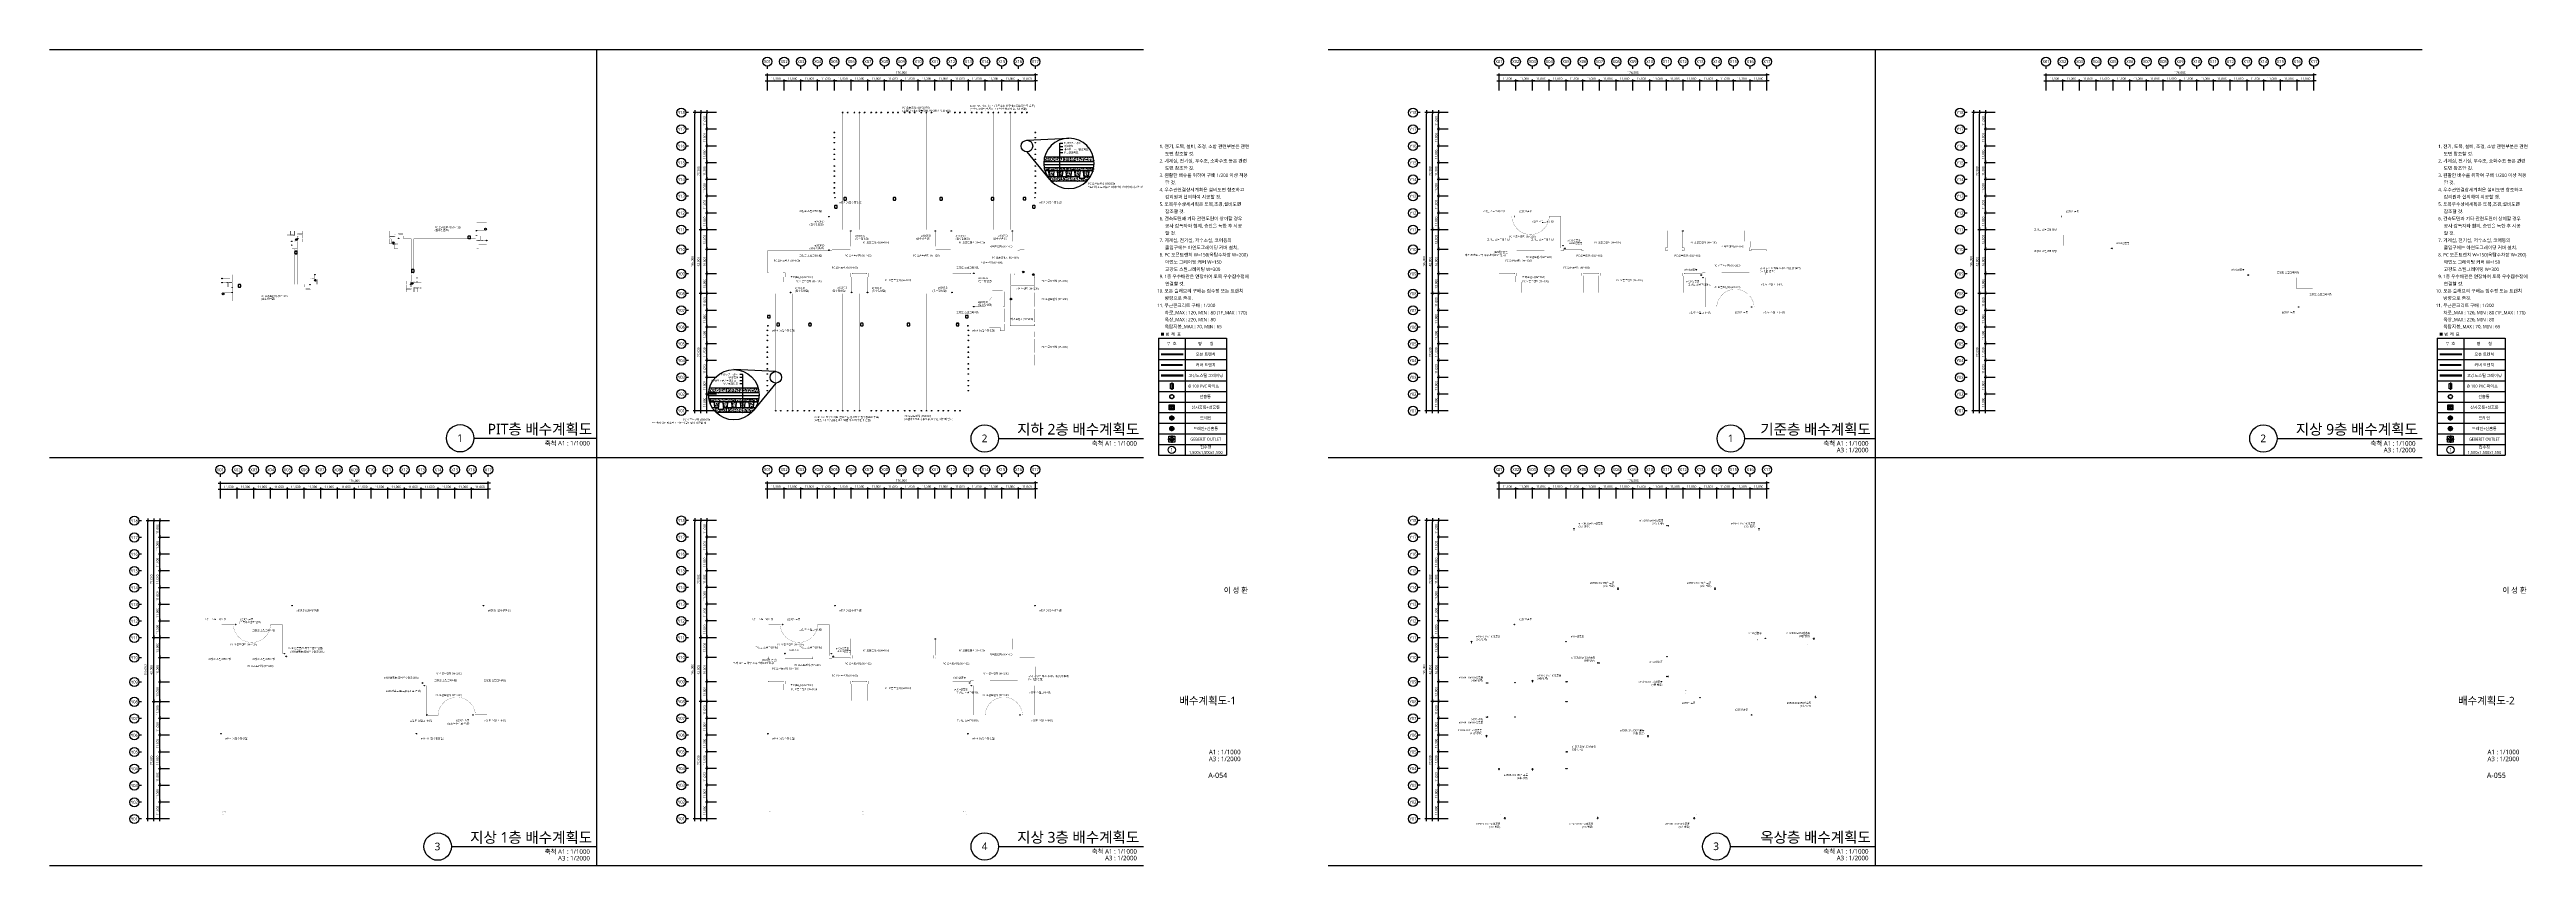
# Model space of a CAD drawing. Header units: millimetres. Extents: x 5104319 to 6731528, y 2502930 to 3039130.
import ezdxf
from ezdxf.enums import TextEntityAlignment as Align

# ---------------------------------------------------------------- set-up
doc = ezdxf.new("R2010")
doc.units = ezdxf.units.MM
doc.header["$PDMODE"] = 1
for name, pattern in [('CENTER2', [28.575, 19.05, -3.175, 3.175, -3.175]), ('DIVIDE2', [15.875, 6.35, -3.175, 0, -3.175, 0, -3.175]), ('HID', [2.3, 1.5, -0.8])]:
    doc.linetypes.add(name, pattern=pattern)
doc.layers.get('Defpoints').update_dxf_attribs({"color": 140})
for name, color, linetype in [('0-아연도 그레이팅 커버', 6, 'DIVIDE2'), ('0-오픈트랜치', 2, 'HID'), ('AA-EL-9', 251, 'Continuous'), ('AA-FIN-1', 6, 'Continuous'), ('AA-FIN-2', 8, 'Continuous'), ('ARCH', 8, 'Continuous'), ('D-1', 6, 'Continuous'), ('D-2', 6, 'Continuous'), ('D-3', 6, 'Continuous'), ('EL4', 253, 'Continuous'), ('HAT', 8, 'Continuous'), ('SYM', 253, 'Continuous')]:
    doc.layers.add(name, color=color, linetype=linetype)
for name, color, linetype, lineweight in [('A-AXIS-BUBL', 7, 'Continuous', 25), ('A-BORD-TEXT', 3, 'Continuous', 25), ('A-DIMS', 7, 'Continuous', 25), ('A-MKXS-TEXT1', 3, 'Continuous', 25), ('A-XXXX-SYMB', 7, 'Continuous', 25), ('A-XXXX-TXT1', 3, 'Continuous', 25), ('A-XXXX-TXT2', 3, 'Continuous', 25), ('AA-WALL-CONC', 2, 'Continuous', 18), ('REV-202205', 20, 'Continuous', 25)]:
    doc.layers.add(name, color=color, linetype=linetype, lineweight=lineweight)
doc.styles.add('HY울릉도L', font='')
doc.styles.add('맑은 고딕', font='malgun.ttf')
doc.styles.add('맑은고딕', font='malgun.ttf')
doc.styles.get('HY울릉도L').set_extended_font_data('HYwulM')
doc.linetypes.add('BATTING', pattern='A,0.00254,-2.54,[134,ltypeshp.shx,S=2.54,R=0,X=-2.54,Y=0],-5.08,[134,ltypeshp.shx,S=2.54,R=180,X=2.54,Y=0],-2.54', length=10.16254)
doc.dimstyles.new('CDIM', dxfattribs={"dimtxt": 3, "dimasz": 1.5, "dimexe": 2, "dimexo": 1, "dimgap": 1, "dimtad": 1, "dimdec": 0, "dimrnd": 0.5, "dimzin": 0, "dimdsep": 32, "dimlunit": 6, "dimtxsty": 'HY울릉도L', "dimblk1": '_CIDOT', "dimblk2": '_CIDOT', "dimsah": 1, "dimcen": 5.5, "dimclrd": 2, "dimclre": 2, "dimclrt": 7, "dimadec": 0, "dimazin": 0, "dimtfac": 1, "dimtdec": 0, "dimtix": 1, "dimtmove": 2, "dimatfit": 1, "dimldrblk": '_CIDOT', "dimfxl": 1, "dimtolj": 1, "dimtzin": 0, "dimlwd": -1, "dimarcsym": 0})

# ---------------------------------------------------------------- blocks, each defined once
blk = doc.blocks.new('_CIDOT')
at = {"color": 0, "linetype": 'ByBlock'}
blk.add_line((2, 0), (-1, 0), dxfattribs=at)
at = {"color": 0, "linetype": 'ByBlock', "const_width": 0.5}
blk.add_lwpolyline([(-0.25, 0, 1), (0.25, 0, 1)], format="xyb", close=True, dxfattribs=at)
blk = doc.blocks.new('*D9')
at = {"layer": 'A-DIMS', "lineweight": -2, "transparency": 16777216}
for p, q in [((93193, 67121), (85943, 67121)), ((93193, 56121), (85943, 56121))]:
    blk.add_line(p, q, dxfattribs=at)
at = {"layer": 'A-DIMS', "transparency": 16777216}
blk.add_line((86943, 56871), (86943, 66371), dxfattribs=at)
at = {"layer": 'Defpoints', "color": 0, "transparency": 16777216}
for p in [(86943, 67121), (93693, 67121), (93693, 56121)]:
    blk.add_point(p, dxfattribs=at)
at = {"layer": 'A-DIMS', "transparency": 16777216, "xscale": 750, "yscale": 750, "zscale": 750}
for p, rotation in [((86943, 67121), 90), ((86943, 56121), 270)]:
    blk.add_blockref('_CIDOT', p, dxfattribs=dict(at, rotation=rotation))
at = {"layer": 'A-DIMS', "color": 3, "transparency": 16777216, "insert": (85538, 61621), "char_height": 1500, "attachment_point": 5, "rotation": 90, "style": '맑은고딕'}
blk.add_mtext('\\A1;11,000', dxfattribs=at)
blk = doc.blocks.new('*D10')
at = {"layer": 'A-DIMS', "lineweight": -2, "transparency": 16777216}
for p, q in [((93193, 78121), (85943, 78121)), ((93193, 67121), (85943, 67121))]:
    blk.add_line(p, q, dxfattribs=at)
at = {"layer": 'A-DIMS', "transparency": 16777216}
blk.add_line((86943, 67871), (86943, 77371), dxfattribs=at)
at = {"layer": 'Defpoints', "color": 0, "transparency": 16777216}
for p in [(86943, 78121), (93693, 78121), (93693, 67121)]:
    blk.add_point(p, dxfattribs=at)
at = {"layer": 'A-DIMS', "transparency": 16777216, "xscale": 750, "yscale": 750, "zscale": 750}
for p, rotation in [((86943, 78121), 90), ((86943, 67121), 270)]:
    blk.add_blockref('_CIDOT', p, dxfattribs=dict(at, rotation=rotation))
at = {"layer": 'A-DIMS', "color": 3, "transparency": 16777216, "insert": (85538, 72621), "char_height": 1500, "attachment_point": 5, "rotation": 90, "style": '맑은고딕'}
blk.add_mtext('\\A1;11,000', dxfattribs=at)
blk = doc.blocks.new('*D11')
at = {"layer": 'A-DIMS', "lineweight": -2, "transparency": 16777216}
for p, q in [((93193, 89121), (85943, 89121)), ((93193, 78121), (85943, 78121))]:
    blk.add_line(p, q, dxfattribs=at)
at = {"layer": 'A-DIMS', "transparency": 16777216}
blk.add_line((86943, 78871), (86943, 88371), dxfattribs=at)
at = {"layer": 'Defpoints', "color": 0, "transparency": 16777216}
for p in [(86943, 89121), (93693, 89121), (93693, 78121)]:
    blk.add_point(p, dxfattribs=at)
at = {"layer": 'A-DIMS', "transparency": 16777216, "xscale": 750, "yscale": 750, "zscale": 750}
for p, rotation in [((86943, 89121), 90), ((86943, 78121), 270)]:
    blk.add_blockref('_CIDOT', p, dxfattribs=dict(at, rotation=rotation))
at = {"layer": 'A-DIMS', "color": 3, "transparency": 16777216, "insert": (85538, 83621), "char_height": 1500, "attachment_point": 5, "rotation": 90, "style": '맑은고딕'}
blk.add_mtext('\\A1;11,000', dxfattribs=at)
blk = doc.blocks.new('*D12')
at = {"layer": 'A-DIMS', "lineweight": -2, "transparency": 16777216}
for p, q in [((93193, 100121), (85943, 100121)), ((93193, 89121), (85943, 89121))]:
    blk.add_line(p, q, dxfattribs=at)
at = {"layer": 'A-DIMS', "transparency": 16777216}
blk.add_line((86943, 89871), (86943, 99371), dxfattribs=at)
at = {"layer": 'Defpoints', "color": 0, "transparency": 16777216}
for p in [(86943, 100121), (93693, 100121), (93693, 89121)]:
    blk.add_point(p, dxfattribs=at)
at = {"layer": 'A-DIMS', "transparency": 16777216, "xscale": 750, "yscale": 750, "zscale": 750}
for p, rotation in [((86943, 100121), 90), ((86943, 89121), 270)]:
    blk.add_blockref('_CIDOT', p, dxfattribs=dict(at, rotation=rotation))
at = {"layer": 'A-DIMS', "color": 3, "transparency": 16777216, "insert": (85538, 94621), "char_height": 1500, "attachment_point": 5, "rotation": 90, "style": '맑은고딕'}
blk.add_mtext('\\A1;11,000', dxfattribs=at)
blk = doc.blocks.new('*D13')
at = {"layer": 'A-DIMS', "lineweight": -2, "transparency": 16777216}
for p, q in [((93193, 111121), (85943, 111121)), ((93193, 100121), (85943, 100121))]:
    blk.add_line(p, q, dxfattribs=at)
at = {"layer": 'A-DIMS', "transparency": 16777216}
blk.add_line((86943, 100871), (86943, 110371), dxfattribs=at)
at = {"layer": 'Defpoints', "color": 0, "transparency": 16777216}
for p in [(86943, 111121), (93693, 111121), (93693, 100121)]:
    blk.add_point(p, dxfattribs=at)
at = {"layer": 'A-DIMS', "transparency": 16777216, "xscale": 750, "yscale": 750, "zscale": 750}
for p, rotation in [((86943, 111121), 90), ((86943, 100121), 270)]:
    blk.add_blockref('_CIDOT', p, dxfattribs=dict(at, rotation=rotation))
at = {"layer": 'A-DIMS', "color": 3, "transparency": 16777216, "insert": (85538, 105621), "char_height": 1500, "attachment_point": 5, "rotation": 90, "style": '맑은고딕'}
blk.add_mtext('\\A1;11,000', dxfattribs=at)
blk = doc.blocks.new('*D14')
at = {"layer": 'A-DIMS', "lineweight": -2, "transparency": 16777216}
for p, q in [((93193, 122121), (85943, 122121)), ((93193, 111121), (85943, 111121))]:
    blk.add_line(p, q, dxfattribs=at)
at = {"layer": 'A-DIMS', "transparency": 16777216}
blk.add_line((86943, 111871), (86943, 121371), dxfattribs=at)
at = {"layer": 'Defpoints', "color": 0, "transparency": 16777216}
for p in [(86943, 122121), (93693, 122121), (93693, 111121)]:
    blk.add_point(p, dxfattribs=at)
at = {"layer": 'A-DIMS', "transparency": 16777216, "xscale": 750, "yscale": 750, "zscale": 750}
for p, rotation in [((86943, 122121), 90), ((86943, 111121), 270)]:
    blk.add_blockref('_CIDOT', p, dxfattribs=dict(at, rotation=rotation))
at = {"layer": 'A-DIMS', "color": 3, "transparency": 16777216, "insert": (85538, 116621), "char_height": 1500, "attachment_point": 5, "rotation": 90, "style": '맑은고딕'}
blk.add_mtext('\\A1;11,000', dxfattribs=at)
blk = doc.blocks.new('*D15')
at = {"layer": 'A-DIMS', "lineweight": -2, "transparency": 16777216}
for p, q in [((93193, 135121), (85943, 135121)), ((93193, 122121), (85943, 122121))]:
    blk.add_line(p, q, dxfattribs=at)
at = {"layer": 'A-DIMS', "transparency": 16777216}
blk.add_line((86943, 122871), (86943, 134371), dxfattribs=at)
at = {"layer": 'Defpoints', "color": 0, "transparency": 16777216}
for p in [(86943, 135121), (93693, 135121), (93693, 122121)]:
    blk.add_point(p, dxfattribs=at)
at = {"layer": 'A-DIMS', "transparency": 16777216, "xscale": 750, "yscale": 750, "zscale": 750}
for p, rotation in [((86943, 135121), 90), ((86943, 122121), 270)]:
    blk.add_blockref('_CIDOT', p, dxfattribs=dict(at, rotation=rotation))
at = {"layer": 'A-DIMS', "color": 3, "transparency": 16777216, "insert": (85538, 128621), "char_height": 1500, "attachment_point": 5, "rotation": 90, "style": '맑은고딕'}
blk.add_mtext('\\A1;13,000', dxfattribs=at)
blk = doc.blocks.new('*D16')
at = {"layer": 'A-DIMS', "lineweight": -2, "transparency": 16777216}
for p, q in [((93193, 151121), (85943, 151121)), ((93193, 135121), (85943, 135121))]:
    blk.add_line(p, q, dxfattribs=at)
at = {"layer": 'A-DIMS', "transparency": 16777216}
blk.add_line((86943, 135871), (86943, 150371), dxfattribs=at)
at = {"layer": 'Defpoints', "color": 0, "transparency": 16777216}
for p in [(86943, 151121), (93693, 151121), (93693, 135121)]:
    blk.add_point(p, dxfattribs=at)
at = {"layer": 'A-DIMS', "transparency": 16777216, "xscale": 750, "yscale": 750, "zscale": 750}
for p, rotation in [((86943, 151121), 90), ((86943, 135121), 270)]:
    blk.add_blockref('_CIDOT', p, dxfattribs=dict(at, rotation=rotation))
at = {"layer": 'A-DIMS', "color": 3, "transparency": 16777216, "insert": (85538, 143121), "char_height": 1500, "attachment_point": 5, "rotation": 90, "style": '맑은고딕'}
blk.add_mtext('\\A1;16,000', dxfattribs=at)
blk = doc.blocks.new('*D17')
at = {"layer": 'A-DIMS', "lineweight": -2, "transparency": 16777216}
for p, q in [((93193, 164121), (85943, 164121)), ((93193, 151121), (85943, 151121))]:
    blk.add_line(p, q, dxfattribs=at)
at = {"layer": 'A-DIMS', "transparency": 16777216}
blk.add_line((86943, 151871), (86943, 163371), dxfattribs=at)
at = {"layer": 'Defpoints', "color": 0, "transparency": 16777216}
for p in [(86943, 164121), (93693, 164121), (93693, 151121)]:
    blk.add_point(p, dxfattribs=at)
at = {"layer": 'A-DIMS', "transparency": 16777216, "xscale": 750, "yscale": 750, "zscale": 750}
for p, rotation in [((86943, 164121), 90), ((86943, 151121), 270)]:
    blk.add_blockref('_CIDOT', p, dxfattribs=dict(at, rotation=rotation))
at = {"layer": 'A-DIMS', "color": 3, "transparency": 16777216, "insert": (85538, 157621), "char_height": 1500, "attachment_point": 5, "rotation": 90, "style": '맑은고딕'}
blk.add_mtext('\\A1;13,000', dxfattribs=at)
blk = doc.blocks.new('*D18')
at = {"layer": 'A-DIMS', "lineweight": -2, "transparency": 16777216}
for p, q in [((93193, 175121), (85943, 175121)), ((93193, 164121), (85943, 164121))]:
    blk.add_line(p, q, dxfattribs=at)
at = {"layer": 'A-DIMS', "transparency": 16777216}
blk.add_line((86943, 164871), (86943, 174371), dxfattribs=at)
at = {"layer": 'Defpoints', "color": 0, "transparency": 16777216}
for p in [(86943, 175121), (93693, 175121), (93693, 164121)]:
    blk.add_point(p, dxfattribs=at)
at = {"layer": 'A-DIMS', "transparency": 16777216, "xscale": 750, "yscale": 750, "zscale": 750}
for p, rotation in [((86943, 175121), 90), ((86943, 164121), 270)]:
    blk.add_blockref('_CIDOT', p, dxfattribs=dict(at, rotation=rotation))
at = {"layer": 'A-DIMS', "color": 3, "transparency": 16777216, "insert": (85538, 169621), "char_height": 1500, "attachment_point": 5, "rotation": 90, "style": '맑은고딕'}
blk.add_mtext('\\A1;11,000', dxfattribs=at)
blk = doc.blocks.new('*D19')
at = {"layer": 'A-DIMS', "lineweight": -2, "transparency": 16777216}
for p, q in [((93193, 186121), (85943, 186121)), ((93193, 175121), (85943, 175121))]:
    blk.add_line(p, q, dxfattribs=at)
at = {"layer": 'A-DIMS', "transparency": 16777216}
blk.add_line((86943, 175871), (86943, 185371), dxfattribs=at)
at = {"layer": 'Defpoints', "color": 0, "transparency": 16777216}
for p in [(86943, 186121), (93693, 186121), (93693, 175121)]:
    blk.add_point(p, dxfattribs=at)
at = {"layer": 'A-DIMS', "transparency": 16777216, "xscale": 750, "yscale": 750, "zscale": 750}
for p, rotation in [((86943, 186121), 90), ((86943, 175121), 270)]:
    blk.add_blockref('_CIDOT', p, dxfattribs=dict(at, rotation=rotation))
at = {"layer": 'A-DIMS', "color": 3, "transparency": 16777216, "insert": (85538, 180621), "char_height": 1500, "attachment_point": 5, "rotation": 90, "style": '맑은고딕'}
blk.add_mtext('\\A1;11,000', dxfattribs=at)
blk = doc.blocks.new('*D20')
at = {"layer": 'A-DIMS', "lineweight": -2, "transparency": 16777216}
for p, q in [((93193, 197121), (85943, 197121)), ((93193, 186121), (85943, 186121))]:
    blk.add_line(p, q, dxfattribs=at)
at = {"layer": 'A-DIMS', "transparency": 16777216}
blk.add_line((86943, 186871), (86943, 196371), dxfattribs=at)
at = {"layer": 'Defpoints', "color": 0, "transparency": 16777216}
for p in [(86943, 197121), (93693, 197121), (93693, 186121)]:
    blk.add_point(p, dxfattribs=at)
at = {"layer": 'A-DIMS', "transparency": 16777216, "xscale": 750, "yscale": 750, "zscale": 750}
for p, rotation in [((86943, 197121), 90), ((86943, 186121), 270)]:
    blk.add_blockref('_CIDOT', p, dxfattribs=dict(at, rotation=rotation))
at = {"layer": 'A-DIMS', "color": 3, "transparency": 16777216, "insert": (85538, 191621), "char_height": 1500, "attachment_point": 5, "rotation": 90, "style": '맑은고딕'}
blk.add_mtext('\\A1;11,000', dxfattribs=at)
blk = doc.blocks.new('*D21')
at = {"layer": 'A-DIMS', "lineweight": -2, "transparency": 16777216}
for p, q in [((93193, 208121), (85943, 208121)), ((93193, 197121), (85943, 197121))]:
    blk.add_line(p, q, dxfattribs=at)
at = {"layer": 'A-DIMS', "transparency": 16777216}
blk.add_line((86943, 197871), (86943, 207371), dxfattribs=at)
at = {"layer": 'Defpoints', "color": 0, "transparency": 16777216}
for p in [(86943, 208121), (93693, 208121), (93693, 197121)]:
    blk.add_point(p, dxfattribs=at)
at = {"layer": 'A-DIMS', "transparency": 16777216, "xscale": 750, "yscale": 750, "zscale": 750}
for p, rotation in [((86943, 208121), 90), ((86943, 197121), 270)]:
    blk.add_blockref('_CIDOT', p, dxfattribs=dict(at, rotation=rotation))
at = {"layer": 'A-DIMS', "color": 3, "transparency": 16777216, "insert": (85538, 202621), "char_height": 1500, "attachment_point": 5, "rotation": 90, "style": '맑은고딕'}
blk.add_mtext('\\A1;11,000', dxfattribs=at)
blk = doc.blocks.new('*D22')
at = {"layer": 'A-DIMS', "lineweight": -2, "transparency": 16777216}
for p, q in [((93193, 219121), (85943, 219121)), ((93193, 208121), (85943, 208121))]:
    blk.add_line(p, q, dxfattribs=at)
at = {"layer": 'A-DIMS', "transparency": 16777216}
blk.add_line((86943, 208871), (86943, 218371), dxfattribs=at)
at = {"layer": 'Defpoints', "color": 0, "transparency": 16777216}
for p in [(86943, 219121), (93693, 219121), (93693, 208121)]:
    blk.add_point(p, dxfattribs=at)
at = {"layer": 'A-DIMS', "transparency": 16777216, "xscale": 750, "yscale": 750, "zscale": 750}
for p, rotation in [((86943, 219121), 90), ((86943, 208121), 270)]:
    blk.add_blockref('_CIDOT', p, dxfattribs=dict(at, rotation=rotation))
at = {"layer": 'A-DIMS', "color": 3, "transparency": 16777216, "insert": (85538, 213621), "char_height": 1500, "attachment_point": 5, "rotation": 90, "style": '맑은고딕'}
blk.add_mtext('\\A1;11,000', dxfattribs=at)
blk = doc.blocks.new('*D23')
at = {"layer": 'A-DIMS', "lineweight": -2, "transparency": 16777216}
for p, q in [((93193, 230121), (85943, 230121)), ((93193, 219121), (85943, 219121))]:
    blk.add_line(p, q, dxfattribs=at)
at = {"layer": 'A-DIMS', "transparency": 16777216}
blk.add_line((86943, 219871), (86943, 229371), dxfattribs=at)
at = {"layer": 'Defpoints', "color": 0, "transparency": 16777216}
for p in [(86943, 230121), (93693, 230121), (93693, 219121)]:
    blk.add_point(p, dxfattribs=at)
at = {"layer": 'A-DIMS', "transparency": 16777216, "xscale": 750, "yscale": 750, "zscale": 750}
for p, rotation in [((86943, 230121), 90), ((86943, 219121), 270)]:
    blk.add_blockref('_CIDOT', p, dxfattribs=dict(at, rotation=rotation))
at = {"layer": 'A-DIMS', "color": 3, "transparency": 16777216, "insert": (85538, 224621), "char_height": 1500, "attachment_point": 5, "rotation": 90, "style": '맑은고딕'}
blk.add_mtext('\\A1;11,000', dxfattribs=at)
blk = doc.blocks.new('*D24')
at = {"layer": 'A-DIMS', "lineweight": -2, "transparency": 16777216}
for p, q in [((93193, 241121), (85943, 241121)), ((93193, 230121), (85943, 230121))]:
    blk.add_line(p, q, dxfattribs=at)
at = {"layer": 'A-DIMS', "transparency": 16777216}
blk.add_line((86943, 230871), (86943, 240371), dxfattribs=at)
at = {"layer": 'Defpoints', "color": 0, "transparency": 16777216}
for p in [(86943, 241121), (93693, 241121), (93693, 230121)]:
    blk.add_point(p, dxfattribs=at)
at = {"layer": 'A-DIMS', "transparency": 16777216, "xscale": 750, "yscale": 750, "zscale": 750}
for p, rotation in [((86943, 241121), 90), ((86943, 230121), 270)]:
    blk.add_blockref('_CIDOT', p, dxfattribs=dict(at, rotation=rotation))
at = {"layer": 'A-DIMS', "color": 3, "transparency": 16777216, "insert": (85538, 235621), "char_height": 1500, "attachment_point": 5, "rotation": 90, "style": '맑은고딕'}
blk.add_mtext('\\A1;11,000', dxfattribs=at)
blk = doc.blocks.new('*D25')
at = {"layer": 'A-DIMS', "lineweight": -2, "transparency": 16777216}
for p, q in [((93193, 122121), (81943, 122121)), ((93193, 45121), (81943, 45121))]:
    blk.add_line(p, q, dxfattribs=at)
at = {"layer": 'A-DIMS', "transparency": 16777216}
blk.add_line((82943, 45871), (82943, 121371), dxfattribs=at)
at = {"layer": 'Defpoints', "color": 0, "transparency": 16777216}
for p in [(82943, 122121), (93693, 122121), (93693, 45121)]:
    blk.add_point(p, dxfattribs=at)
at = {"layer": 'A-DIMS', "transparency": 16777216, "xscale": 750, "yscale": 750, "zscale": 750}
for p, rotation in [((82943, 122121), 90), ((82943, 45121), 270)]:
    blk.add_blockref('_CIDOT', p, dxfattribs=dict(at, rotation=rotation))
at = {"layer": 'A-DIMS', "color": 3, "transparency": 16777216, "insert": (81542, 83621), "char_height": 1500, "attachment_point": 5, "rotation": 90, "style": '맑은고딕'}
blk.add_mtext('\\A1;77,000', dxfattribs=at)
blk = doc.blocks.new('*D26')
at = {"layer": 'A-DIMS', "lineweight": -2, "transparency": 16777216}
for p, q in [((93193, 241121), (77943, 241121)), ((93193, 45121), (77943, 45121))]:
    blk.add_line(p, q, dxfattribs=at)
at = {"layer": 'A-DIMS', "transparency": 16777216}
blk.add_line((78943, 45871), (78943, 240371), dxfattribs=at)
at = {"layer": 'Defpoints', "color": 0, "transparency": 16777216}
for p in [(78943, 241121), (93693, 241121), (93693, 45121)]:
    blk.add_point(p, dxfattribs=at)
at = {"layer": 'A-DIMS', "transparency": 16777216, "xscale": 750, "yscale": 750, "zscale": 750}
for p, rotation in [((78943, 241121), 90), ((78943, 45121), 270)]:
    blk.add_blockref('_CIDOT', p, dxfattribs=dict(at, rotation=rotation))
at = {"layer": 'A-DIMS', "color": 3, "transparency": 16777216, "insert": (77538, 143121), "char_height": 1500, "attachment_point": 5, "rotation": 90, "style": '맑은고딕'}
blk.add_mtext('\\A1;196,000', dxfattribs=at)
blk = doc.blocks.new('*D27')
at = {"layer": 'A-DIMS', "lineweight": -2, "transparency": 16777216}
for p, q in [((93193, 56121), (85943, 56121)), ((93193, 45121), (85943, 45121))]:
    blk.add_line(p, q, dxfattribs=at)
at = {"layer": 'A-DIMS', "transparency": 16777216}
blk.add_line((86943, 45871), (86943, 55371), dxfattribs=at)
at = {"layer": 'Defpoints', "color": 0, "transparency": 16777216}
for p in [(86943, 56121), (93693, 56121), (93693, 45121)]:
    blk.add_point(p, dxfattribs=at)
at = {"layer": 'A-DIMS', "transparency": 16777216, "xscale": 750, "yscale": 750, "zscale": 750}
for p, rotation in [((86943, 56121), 90), ((86943, 45121), 270)]:
    blk.add_blockref('_CIDOT', p, dxfattribs=dict(at, rotation=rotation))
at = {"layer": 'A-DIMS', "color": 3, "transparency": 16777216, "insert": (85538, 50621), "char_height": 1500, "attachment_point": 5, "rotation": 90, "style": '맑은고딕'}
blk.add_mtext('\\A1;11,000', dxfattribs=at)
blk = doc.blocks.new('*D28')
at = {"layer": 'A-DIMS', "lineweight": -2, "transparency": 16777216}
for p, q in [((93193, 164121), (81943, 164121)), ((93193, 122121), (81943, 122121))]:
    blk.add_line(p, q, dxfattribs=at)
at = {"layer": 'A-DIMS', "transparency": 16777216}
blk.add_line((82943, 122871), (82943, 163371), dxfattribs=at)
at = {"layer": 'Defpoints', "color": 0, "transparency": 16777216}
for p in [(82943, 164121), (93693, 164121), (93693, 122121)]:
    blk.add_point(p, dxfattribs=at)
at = {"layer": 'A-DIMS', "transparency": 16777216, "xscale": 750, "yscale": 750, "zscale": 750}
for p, rotation in [((82943, 164121), 90), ((82943, 122121), 270)]:
    blk.add_blockref('_CIDOT', p, dxfattribs=dict(at, rotation=rotation))
at = {"layer": 'A-DIMS', "color": 3, "transparency": 16777216, "insert": (81542, 143121), "char_height": 1500, "attachment_point": 5, "rotation": 90, "style": '맑은고딕'}
blk.add_mtext('\\A1;42,000', dxfattribs=at)
blk = doc.blocks.new('*D29')
at = {"layer": 'A-DIMS', "lineweight": -2, "transparency": 16777216}
for p, q in [((93193, 241121), (81943, 241121)), ((93193, 164121), (81943, 164121))]:
    blk.add_line(p, q, dxfattribs=at)
at = {"layer": 'A-DIMS', "transparency": 16777216}
blk.add_line((82943, 164871), (82943, 240371), dxfattribs=at)
at = {"layer": 'Defpoints', "color": 0, "transparency": 16777216}
for p in [(82943, 241121), (93693, 241121), (93693, 164121)]:
    blk.add_point(p, dxfattribs=at)
at = {"layer": 'A-DIMS', "transparency": 16777216, "xscale": 750, "yscale": 750, "zscale": 750}
for p, rotation in [((82943, 241121), 90), ((82943, 164121), 270)]:
    blk.add_blockref('_CIDOT', p, dxfattribs=dict(at, rotation=rotation))
at = {"layer": 'A-DIMS', "color": 3, "transparency": 16777216, "insert": (81542, 202621), "char_height": 1500, "attachment_point": 5, "rotation": 90, "style": '맑은고딕'}
blk.add_mtext('\\A1;77,000', dxfattribs=at)
blk = doc.blocks.new('*D30')
at = {"layer": 'A-DIMS', "lineweight": -2, "transparency": 16777216}
for p, q in [((148693, 255621), (148693, 262871)), ((159693, 255621), (159693, 262871))]:
    blk.add_line(p, q, dxfattribs=at)
at = {"layer": 'A-DIMS', "transparency": 16777216}
blk.add_line((149443, 261871), (158943, 261871), dxfattribs=at)
at = {"layer": 'Defpoints', "color": 0, "transparency": 16777216}
for p in [(159693, 261871), (148693, 255121), (159693, 255121)]:
    blk.add_point(p, dxfattribs=at)
at = {"layer": 'A-DIMS', "transparency": 16777216, "xscale": 750, "yscale": 750, "zscale": 750, "rotation": 180}
blk.add_blockref('_CIDOT', (148693, 261871), dxfattribs=at)
at = {"layer": 'A-DIMS', "transparency": 16777216, "xscale": 750, "yscale": 750, "zscale": 750}
blk.add_blockref('_CIDOT', (159693, 261871), dxfattribs=at)
at = {"layer": 'A-DIMS', "color": 3, "transparency": 16777216, "insert": (154193, 263275), "char_height": 1500, "attachment_point": 5, "style": '맑은고딕'}
blk.add_mtext('\\A1;11,000', dxfattribs=at)
blk = doc.blocks.new('*D31')
at = {"layer": 'A-DIMS', "lineweight": -2, "transparency": 16777216}
for p, q in [((159693, 255621), (159693, 262871)), ((170693, 255621), (170693, 262871))]:
    blk.add_line(p, q, dxfattribs=at)
at = {"layer": 'A-DIMS', "transparency": 16777216}
blk.add_line((160443, 261871), (169943, 261871), dxfattribs=at)
at = {"layer": 'Defpoints', "color": 0, "transparency": 16777216}
for p in [(170693, 261871), (159693, 255121), (170693, 255121)]:
    blk.add_point(p, dxfattribs=at)
at = {"layer": 'A-DIMS', "transparency": 16777216, "xscale": 750, "yscale": 750, "zscale": 750, "rotation": 180}
blk.add_blockref('_CIDOT', (159693, 261871), dxfattribs=at)
at = {"layer": 'A-DIMS', "transparency": 16777216, "xscale": 750, "yscale": 750, "zscale": 750}
blk.add_blockref('_CIDOT', (170693, 261871), dxfattribs=at)
at = {"layer": 'A-DIMS', "color": 3, "transparency": 16777216, "insert": (165193, 263275), "char_height": 1500, "attachment_point": 5, "style": '맑은고딕'}
blk.add_mtext('\\A1;11,000', dxfattribs=at)
blk = doc.blocks.new('*D32')
at = {"layer": 'A-DIMS', "lineweight": -2, "transparency": 16777216}
for p, q in [((170693, 255621), (170693, 262871)), ((181693, 255621), (181693, 262871))]:
    blk.add_line(p, q, dxfattribs=at)
at = {"layer": 'A-DIMS', "transparency": 16777216}
blk.add_line((171443, 261871), (180943, 261871), dxfattribs=at)
at = {"layer": 'Defpoints', "color": 0, "transparency": 16777216}
for p in [(181693, 261871), (170693, 255121), (181693, 255121)]:
    blk.add_point(p, dxfattribs=at)
at = {"layer": 'A-DIMS', "transparency": 16777216, "xscale": 750, "yscale": 750, "zscale": 750, "rotation": 180}
blk.add_blockref('_CIDOT', (170693, 261871), dxfattribs=at)
at = {"layer": 'A-DIMS', "transparency": 16777216, "xscale": 750, "yscale": 750, "zscale": 750}
blk.add_blockref('_CIDOT', (181693, 261871), dxfattribs=at)
at = {"layer": 'A-DIMS', "color": 3, "transparency": 16777216, "insert": (176193, 263275), "char_height": 1500, "attachment_point": 5, "style": '맑은고딕'}
blk.add_mtext('\\A1;11,000', dxfattribs=at)
blk = doc.blocks.new('*D33')
at = {"layer": 'A-DIMS', "lineweight": -2, "transparency": 16777216}
for p, q in [((181693, 255621), (181693, 262871)), ((192693, 255621), (192693, 262871))]:
    blk.add_line(p, q, dxfattribs=at)
at = {"layer": 'A-DIMS', "transparency": 16777216}
blk.add_line((182443, 261871), (191943, 261871), dxfattribs=at)
at = {"layer": 'Defpoints', "color": 0, "transparency": 16777216}
for p in [(192693, 261871), (181693, 255121), (192693, 255121)]:
    blk.add_point(p, dxfattribs=at)
at = {"layer": 'A-DIMS', "transparency": 16777216, "xscale": 750, "yscale": 750, "zscale": 750, "rotation": 180}
blk.add_blockref('_CIDOT', (181693, 261871), dxfattribs=at)
at = {"layer": 'A-DIMS', "transparency": 16777216, "xscale": 750, "yscale": 750, "zscale": 750}
blk.add_blockref('_CIDOT', (192693, 261871), dxfattribs=at)
at = {"layer": 'A-DIMS', "color": 3, "transparency": 16777216, "insert": (187193, 263275), "char_height": 1500, "attachment_point": 5, "style": '맑은고딕'}
blk.add_mtext('\\A1;11,000', dxfattribs=at)
blk = doc.blocks.new('*D34')
at = {"layer": 'A-DIMS', "lineweight": -2, "transparency": 16777216}
for p, q in [((192693, 255621), (192693, 262871)), ((203693, 255621), (203693, 262871))]:
    blk.add_line(p, q, dxfattribs=at)
at = {"layer": 'A-DIMS', "transparency": 16777216}
blk.add_line((193443, 261871), (202943, 261871), dxfattribs=at)
at = {"layer": 'Defpoints', "color": 0, "transparency": 16777216}
for p in [(203693, 261871), (192693, 255121), (203693, 255121)]:
    blk.add_point(p, dxfattribs=at)
at = {"layer": 'A-DIMS', "transparency": 16777216, "xscale": 750, "yscale": 750, "zscale": 750, "rotation": 180}
blk.add_blockref('_CIDOT', (192693, 261871), dxfattribs=at)
at = {"layer": 'A-DIMS', "transparency": 16777216, "xscale": 750, "yscale": 750, "zscale": 750}
blk.add_blockref('_CIDOT', (203693, 261871), dxfattribs=at)
at = {"layer": 'A-DIMS', "color": 3, "transparency": 16777216, "insert": (198193, 263275), "char_height": 1500, "attachment_point": 5, "style": '맑은고딕'}
blk.add_mtext('\\A1;11,000', dxfattribs=at)
blk = doc.blocks.new('*D35')
at = {"layer": 'A-DIMS', "lineweight": -2, "transparency": 16777216}
for p, q in [((203693, 255621), (203693, 262871)), ((214693, 255621), (214693, 262871))]:
    blk.add_line(p, q, dxfattribs=at)
at = {"layer": 'A-DIMS', "transparency": 16777216}
blk.add_line((204443, 261871), (213943, 261871), dxfattribs=at)
at = {"layer": 'Defpoints', "color": 0, "transparency": 16777216}
for p in [(214693, 261871), (203693, 255121), (214693, 255121)]:
    blk.add_point(p, dxfattribs=at)
at = {"layer": 'A-DIMS', "transparency": 16777216, "xscale": 750, "yscale": 750, "zscale": 750, "rotation": 180}
blk.add_blockref('_CIDOT', (203693, 261871), dxfattribs=at)
at = {"layer": 'A-DIMS', "transparency": 16777216, "xscale": 750, "yscale": 750, "zscale": 750}
blk.add_blockref('_CIDOT', (214693, 261871), dxfattribs=at)
at = {"layer": 'A-DIMS', "color": 3, "transparency": 16777216, "insert": (209193, 263275), "char_height": 1500, "attachment_point": 5, "style": '맑은고딕'}
blk.add_mtext('\\A1;11,000', dxfattribs=at)
blk = doc.blocks.new('*D36')
at = {"layer": 'A-DIMS', "lineweight": -2, "transparency": 16777216}
for p, q in [((214693, 255621), (214693, 262871)), ((225693, 255621), (225693, 262871))]:
    blk.add_line(p, q, dxfattribs=at)
at = {"layer": 'A-DIMS', "transparency": 16777216}
blk.add_line((215443, 261871), (224943, 261871), dxfattribs=at)
at = {"layer": 'Defpoints', "color": 0, "transparency": 16777216}
for p in [(225693, 261871), (214693, 255121), (225693, 255121)]:
    blk.add_point(p, dxfattribs=at)
at = {"layer": 'A-DIMS', "transparency": 16777216, "xscale": 750, "yscale": 750, "zscale": 750, "rotation": 180}
blk.add_blockref('_CIDOT', (214693, 261871), dxfattribs=at)
at = {"layer": 'A-DIMS', "transparency": 16777216, "xscale": 750, "yscale": 750, "zscale": 750}
blk.add_blockref('_CIDOT', (225693, 261871), dxfattribs=at)
at = {"layer": 'A-DIMS', "color": 3, "transparency": 16777216, "insert": (220193, 263275), "char_height": 1500, "attachment_point": 5, "style": '맑은고딕'}
blk.add_mtext('\\A1;11,000', dxfattribs=at)
blk = doc.blocks.new('*D37')
at = {"layer": 'A-DIMS', "lineweight": -2, "transparency": 16777216}
for p, q in [((225693, 255621), (225693, 262871)), ((236693, 255621), (236693, 262871))]:
    blk.add_line(p, q, dxfattribs=at)
at = {"layer": 'A-DIMS', "transparency": 16777216}
blk.add_line((226443, 261871), (235943, 261871), dxfattribs=at)
at = {"layer": 'Defpoints', "color": 0, "transparency": 16777216}
for p in [(236693, 261871), (225693, 255121), (236693, 255121)]:
    blk.add_point(p, dxfattribs=at)
at = {"layer": 'A-DIMS', "transparency": 16777216, "xscale": 750, "yscale": 750, "zscale": 750, "rotation": 180}
blk.add_blockref('_CIDOT', (225693, 261871), dxfattribs=at)
at = {"layer": 'A-DIMS', "transparency": 16777216, "xscale": 750, "yscale": 750, "zscale": 750}
blk.add_blockref('_CIDOT', (236693, 261871), dxfattribs=at)
at = {"layer": 'A-DIMS', "color": 3, "transparency": 16777216, "insert": (231193, 263275), "char_height": 1500, "attachment_point": 5, "style": '맑은고딕'}
blk.add_mtext('\\A1;11,000', dxfattribs=at)
blk = doc.blocks.new('*D38')
at = {"layer": 'A-DIMS', "lineweight": -2, "transparency": 16777216}
for p, q in [((236693, 255621), (236693, 262871)), ((247693, 255621), (247693, 262871))]:
    blk.add_line(p, q, dxfattribs=at)
at = {"layer": 'A-DIMS', "transparency": 16777216}
blk.add_line((237443, 261871), (246943, 261871), dxfattribs=at)
at = {"layer": 'Defpoints', "color": 0, "transparency": 16777216}
for p in [(247693, 261871), (236693, 255121), (247693, 255121)]:
    blk.add_point(p, dxfattribs=at)
at = {"layer": 'A-DIMS', "transparency": 16777216, "xscale": 750, "yscale": 750, "zscale": 750, "rotation": 180}
blk.add_blockref('_CIDOT', (236693, 261871), dxfattribs=at)
at = {"layer": 'A-DIMS', "transparency": 16777216, "xscale": 750, "yscale": 750, "zscale": 750}
blk.add_blockref('_CIDOT', (247693, 261871), dxfattribs=at)
at = {"layer": 'A-DIMS', "color": 3, "transparency": 16777216, "insert": (242193, 263275), "char_height": 1500, "attachment_point": 5, "style": '맑은고딕'}
blk.add_mtext('\\A1;11,000', dxfattribs=at)
blk = doc.blocks.new('*D39')
at = {"layer": 'A-DIMS', "lineweight": -2, "transparency": 16777216}
for p, q in [((247693, 255621), (247693, 262871)), ((258693, 255621), (258693, 262871))]:
    blk.add_line(p, q, dxfattribs=at)
at = {"layer": 'A-DIMS', "transparency": 16777216}
blk.add_line((248443, 261871), (257943, 261871), dxfattribs=at)
at = {"layer": 'Defpoints', "color": 0, "transparency": 16777216}
for p in [(258693, 261871), (247693, 255121), (258693, 255121)]:
    blk.add_point(p, dxfattribs=at)
at = {"layer": 'A-DIMS', "transparency": 16777216, "xscale": 750, "yscale": 750, "zscale": 750, "rotation": 180}
blk.add_blockref('_CIDOT', (247693, 261871), dxfattribs=at)
at = {"layer": 'A-DIMS', "transparency": 16777216, "xscale": 750, "yscale": 750, "zscale": 750}
blk.add_blockref('_CIDOT', (258693, 261871), dxfattribs=at)
at = {"layer": 'A-DIMS', "color": 3, "transparency": 16777216, "insert": (253193, 263275), "char_height": 1500, "attachment_point": 5, "style": '맑은고딕'}
blk.add_mtext('\\A1;11,000', dxfattribs=at)
blk = doc.blocks.new('*D40')
at = {"layer": 'A-DIMS', "lineweight": -2, "transparency": 16777216}
for p, q in [((258693, 255621), (258693, 262871)), ((269693, 255621), (269693, 262871))]:
    blk.add_line(p, q, dxfattribs=at)
at = {"layer": 'A-DIMS', "transparency": 16777216}
blk.add_line((259443, 261871), (268943, 261871), dxfattribs=at)
at = {"layer": 'Defpoints', "color": 0, "transparency": 16777216}
for p in [(269693, 261871), (258693, 255121), (269693, 255121)]:
    blk.add_point(p, dxfattribs=at)
at = {"layer": 'A-DIMS', "transparency": 16777216, "xscale": 750, "yscale": 750, "zscale": 750, "rotation": 180}
blk.add_blockref('_CIDOT', (258693, 261871), dxfattribs=at)
at = {"layer": 'A-DIMS', "transparency": 16777216, "xscale": 750, "yscale": 750, "zscale": 750}
blk.add_blockref('_CIDOT', (269693, 261871), dxfattribs=at)
at = {"layer": 'A-DIMS', "color": 3, "transparency": 16777216, "insert": (264193, 263275), "char_height": 1500, "attachment_point": 5, "style": '맑은고딕'}
blk.add_mtext('\\A1;11,000', dxfattribs=at)
blk = doc.blocks.new('*D41')
at = {"layer": 'A-DIMS', "lineweight": -2, "transparency": 16777216}
for p, q in [((269693, 255621), (269693, 262871)), ((280693, 255621), (280693, 262871))]:
    blk.add_line(p, q, dxfattribs=at)
at = {"layer": 'A-DIMS', "transparency": 16777216}
blk.add_line((270443, 261871), (279943, 261871), dxfattribs=at)
at = {"layer": 'Defpoints', "color": 0, "transparency": 16777216}
for p in [(280693, 261871), (269693, 255121), (280693, 255121)]:
    blk.add_point(p, dxfattribs=at)
at = {"layer": 'A-DIMS', "transparency": 16777216, "xscale": 750, "yscale": 750, "zscale": 750, "rotation": 180}
blk.add_blockref('_CIDOT', (269693, 261871), dxfattribs=at)
at = {"layer": 'A-DIMS', "transparency": 16777216, "xscale": 750, "yscale": 750, "zscale": 750}
blk.add_blockref('_CIDOT', (280693, 261871), dxfattribs=at)
at = {"layer": 'A-DIMS', "color": 3, "transparency": 16777216, "insert": (275193, 263275), "char_height": 1500, "attachment_point": 5, "style": '맑은고딕'}
blk.add_mtext('\\A1;11,000', dxfattribs=at)
blk = doc.blocks.new('*D42')
at = {"layer": 'A-DIMS', "lineweight": -2, "transparency": 16777216}
for p, q in [((280693, 255621), (280693, 262871)), ((291693, 255621), (291693, 262871))]:
    blk.add_line(p, q, dxfattribs=at)
at = {"layer": 'A-DIMS', "transparency": 16777216}
blk.add_line((281443, 261871), (290943, 261871), dxfattribs=at)
at = {"layer": 'Defpoints', "color": 0, "transparency": 16777216}
for p in [(291693, 261871), (280693, 255121), (291693, 255121)]:
    blk.add_point(p, dxfattribs=at)
at = {"layer": 'A-DIMS', "transparency": 16777216, "xscale": 750, "yscale": 750, "zscale": 750, "rotation": 180}
blk.add_blockref('_CIDOT', (280693, 261871), dxfattribs=at)
at = {"layer": 'A-DIMS', "transparency": 16777216, "xscale": 750, "yscale": 750, "zscale": 750}
blk.add_blockref('_CIDOT', (291693, 261871), dxfattribs=at)
at = {"layer": 'A-DIMS', "color": 3, "transparency": 16777216, "insert": (286193, 263275), "char_height": 1500, "attachment_point": 5, "style": '맑은고딕'}
blk.add_mtext('\\A1;11,000', dxfattribs=at)
blk = doc.blocks.new('*D43')
at = {"layer": 'A-DIMS', "lineweight": -2, "transparency": 16777216}
for p, q in [((126693, 255621), (126693, 266871)), ((302693, 255621), (302693, 266871))]:
    blk.add_line(p, q, dxfattribs=at)
at = {"layer": 'A-DIMS', "transparency": 16777216}
blk.add_line((127443, 265871), (301943, 265871), dxfattribs=at)
at = {"layer": 'Defpoints', "color": 0, "transparency": 16777216}
for p in [(302693, 265871), (126693, 255121), (302693, 255121)]:
    blk.add_point(p, dxfattribs=at)
at = {"layer": 'A-DIMS', "transparency": 16777216, "xscale": 750, "yscale": 750, "zscale": 750, "rotation": 180}
blk.add_blockref('_CIDOT', (126693, 265871), dxfattribs=at)
at = {"layer": 'A-DIMS', "transparency": 16777216, "xscale": 750, "yscale": 750, "zscale": 750}
blk.add_blockref('_CIDOT', (302693, 265871), dxfattribs=at)
at = {"layer": 'A-DIMS', "color": 3, "transparency": 16777216, "insert": (214693, 267275), "char_height": 1500, "attachment_point": 5, "style": '맑은고딕'}
blk.add_mtext('\\A1;176,000', dxfattribs=at)
blk = doc.blocks.new('*D44')
at = {"layer": 'A-DIMS', "lineweight": -2, "transparency": 16777216}
for p, q in [((291693, 255621), (291693, 262871)), ((302693, 255621), (302693, 262871))]:
    blk.add_line(p, q, dxfattribs=at)
at = {"layer": 'A-DIMS', "transparency": 16777216}
blk.add_line((292443, 261871), (301943, 261871), dxfattribs=at)
at = {"layer": 'Defpoints', "color": 0, "transparency": 16777216}
for p in [(302693, 261871), (291693, 255121), (302693, 255121)]:
    blk.add_point(p, dxfattribs=at)
at = {"layer": 'A-DIMS', "transparency": 16777216, "xscale": 750, "yscale": 750, "zscale": 750, "rotation": 180}
blk.add_blockref('_CIDOT', (291693, 261871), dxfattribs=at)
at = {"layer": 'A-DIMS', "transparency": 16777216, "xscale": 750, "yscale": 750, "zscale": 750}
blk.add_blockref('_CIDOT', (302693, 261871), dxfattribs=at)
at = {"layer": 'A-DIMS', "color": 3, "transparency": 16777216, "insert": (297193, 263275), "char_height": 1500, "attachment_point": 5, "style": '맑은고딕'}
blk.add_mtext('\\A1;11,000', dxfattribs=at)
blk = doc.blocks.new('*D45')
at = {"layer": 'A-DIMS', "lineweight": -2, "transparency": 16777216}
for p, q in [((126693, 255621), (126693, 262871)), ((137693, 255621), (137693, 262871))]:
    blk.add_line(p, q, dxfattribs=at)
at = {"layer": 'A-DIMS', "transparency": 16777216}
blk.add_line((127443, 261871), (136943, 261871), dxfattribs=at)
at = {"layer": 'Defpoints', "color": 0, "transparency": 16777216}
for p in [(137693, 261871), (126693, 255121), (137693, 255121)]:
    blk.add_point(p, dxfattribs=at)
at = {"layer": 'A-DIMS', "transparency": 16777216, "xscale": 750, "yscale": 750, "zscale": 750, "rotation": 180}
blk.add_blockref('_CIDOT', (126693, 261871), dxfattribs=at)
at = {"layer": 'A-DIMS', "transparency": 16777216, "xscale": 750, "yscale": 750, "zscale": 750}
blk.add_blockref('_CIDOT', (137693, 261871), dxfattribs=at)
at = {"layer": 'A-DIMS', "color": 3, "transparency": 16777216, "insert": (132193, 263275), "char_height": 1500, "attachment_point": 5, "style": '맑은고딕'}
blk.add_mtext('\\A1;11,000', dxfattribs=at)
blk = doc.blocks.new('*D46')
at = {"layer": 'A-DIMS', "lineweight": -2, "transparency": 16777216}
for p, q in [((137693, 255621), (137693, 262871)), ((148693, 255621), (148693, 262871))]:
    blk.add_line(p, q, dxfattribs=at)
at = {"layer": 'A-DIMS', "transparency": 16777216}
blk.add_line((138443, 261871), (147943, 261871), dxfattribs=at)
at = {"layer": 'Defpoints', "color": 0, "transparency": 16777216}
for p in [(148693, 261871), (137693, 255121), (148693, 255121)]:
    blk.add_point(p, dxfattribs=at)
at = {"layer": 'A-DIMS', "transparency": 16777216, "xscale": 750, "yscale": 750, "zscale": 750, "rotation": 180}
blk.add_blockref('_CIDOT', (137693, 261871), dxfattribs=at)
at = {"layer": 'A-DIMS', "transparency": 16777216, "xscale": 750, "yscale": 750, "zscale": 750}
blk.add_blockref('_CIDOT', (148693, 261871), dxfattribs=at)
at = {"layer": 'A-DIMS', "color": 3, "transparency": 16777216, "insert": (143193, 263275), "char_height": 1500, "attachment_point": 5, "style": '맑은고딕'}
blk.add_mtext('\\A1;11,000', dxfattribs=at)
blk = doc.blocks.new('배수 NOTE')
at = {"layer": 'A-BORD-TEXT', "style": '맑은고딕'}
for s, p in [('2. 기계실, 전기실, 우수조, 소화수조 등은 관련', (442112, 278909)), ('1. 전기, 토목, 설비, 조경, 소방 관련부분은 관련 ', (442112, 286709)), ('도면 참조할 것.', (445066, 282798)), ('3. 원활한 배수를 위하여 구배 1/200 이상 적용', (442112, 271182)), ('도면 참조할 것.', (445066, 274998)), ('할 것.', (445066, 267271)), ('4. 우수관연결상세계획은 설비도면 참조하고', (442112, 263382)), ('5. 토목우수상세계획은 토목,조경,설비도면', (442112, 255582)), ('감리원과 협의하여 시공할 것.', (445066, 259471)), ('6. 건축도면과 기타 관련도면이 상이할 경우', (442112, 247782)), ('참조할 것.', (445066, 251671)), ('공사 감독자와 협의, 승인을 득한 후 시공 ', (445066, 243871)), ('할 것.', (445066, 239971)), ('7. 기계실, 전기실, 저수조실, 코어등의', (442112, 236082)), ('8. PC 오픈트렌치 W=150(옥탑주차장 W=200) ', (442112, 228282)), ('출입구에는 아연도그레이팅 커버 설치.', (445066, 232171)), ('9. 1층 우수배관은 연장하여 토목 우수집수정에', (442112, 216582)), ('고강도 스틸그레이팅 W=300', (445066, 220471)), ('아연도 그레이팅 커버 W=150', (445066, 224371)), ('연결할 것.', (445066, 212671)), ('10. 모든 슬래브의 구배는 집수정 또는 트랜치', (440756, 208782)), ('11. 무근콘크리트 구배 : 1/200', (440756, 200949)), ('방향으로 줄것.', (444839, 204871)), ('차로_MAX : 120, MIN : 80 (1F_MAX : 170)', (444813, 197037)), ('옥상_MAX : 220, MIN : 80 ', (444813, 193309)), ('옥탑지붕_MAX : 70, MIN : 65', (444813, 189573))]:
    blk.add_text(s, height=1800, dxfattribs=at).set_placement(p)
blk = doc.blocks.new('A$C20DC7017')
at = {"layer": 'D-1'}
for p, q in [((-240, 1200), (120, 1200)), ((1200, 2640), (1200, 2280)), ((1200, 120), (1200, -240)), ((2280, 1200), (2640, 1200))]:
    blk.add_line(p, q, dxfattribs=at)
at = {"layer": 'D-1', "ltscale": 0.6}
blk.add_circle((1200, 1200), 1080, dxfattribs=at)
at = {"layer": 'Defpoints'}
blk.add_circle((1200, 1200), 1200, dxfattribs=at)
at = {"layer": 'SYM', "ltscale": 0.6}
blk.add_circle((1200, 1200), 1080, dxfattribs=at)
blk = doc.blocks.new('A$C144A12A0')
at = {"layer": 'D-2'}
h = blk.add_hatch(color=256, dxfattribs=at)
h.dxf.hatch_style = 1
edge = h.paths.add_edge_path()
edge.add_arc((1200, 1200), 1200, 0, 360)
for p, q in [((-240, 1200), (2640, 1200)), ((1200, -240), (1200, 2640))]:
    blk.add_line(p, q, dxfattribs=at)
at = {"layer": 'Defpoints'}
blk.add_circle((1200, 1200), 1200, dxfattribs=at)
blk = doc.blocks.new('상자')
at = {"layer": 'D-1'}
for p, q in [((6041333, 124773), (6041693, 124773)), ((6042773, 126213), (6042773, 125853)), ((6042773, 123693), (6042773, 123333)), ((6043853, 124773), (6044213, 124773))]:
    blk.add_line(p, q, dxfattribs=at)
at = {"layer": 'D-1', "ltscale": 0.6}
blk.add_lwpolyline([(6041333, 126213), (6044213, 126213), (6044213, 123333), (6041333, 123333)], close=True, dxfattribs=at)
for points in [[(6044213, 126213), (6041333, 123333)], [(6041333, 126213), (6044213, 123333)]]:
    blk.add_lwpolyline(points, dxfattribs=at)
blk.add_circle((6042773, 124773), 1080, dxfattribs=at)
at = {"layer": 'Defpoints'}
blk.add_circle((6042773, 124773), 1200, dxfattribs=at)
at = {"layer": 'SYM', "ltscale": 0.6}
blk.add_circle((6042773, 124773), 1080, dxfattribs=at)
blk = doc.blocks.new('A$C2F0C5309')
at = {"layer": 'D-3'}
for p, q in [((-240, 1200), (2640, 1200)), ((1200, -240), (1200, 2640))]:
    blk.add_line(p, q, dxfattribs=at)
at = {"layer": 'D-3', "const_width": 691}
blk.add_lwpolyline([(854, 1200, 1), (1546, 1200, 1)], format="xyb", close=True, dxfattribs=at)
at = {"layer": 'D-3', "ltscale": 0.6}
blk.add_circle((1200, 1200), 1093, dxfattribs=at)
at = {"layer": 'Defpoints'}
blk.add_circle((1200, 1200), 1200, dxfattribs=at)
blk = doc.blocks.new('pipe')
at = {"layer": 'D-1', "ltscale": 0.6}
blk.add_lwpolyline([(4852578, 194316), (4852578, 196766), (4853778, 196766), (4853778, 194316)], close=True, dxfattribs=at)
blk.add_lwpolyline([(4853178, 197366), (4853178, 193716)], dxfattribs=at)
blk = doc.blocks.new('범례')
for p, q in [((5050922, 2339790), (5093037, 2339790)), ((5050922, 2339790), (5050922, 2267386)), ((5067378, 2339790), (5067378, 2267386)), ((5093037, 2339790), (5093037, 2306879)), ((5093037, 2339790), (5093037, 2267386)), ((5050922, 2333208), (5093037, 2333208)), ((5050922, 2326626), (5093037, 2326626)), ((5050922, 2320043), (5093037, 2320043)), ((5050922, 2313461), (5093037, 2313461)), ((5050922, 2313461), (5093037, 2313461)), ((5050922, 2306879), (5093037, 2306879)), ((5050922, 2300297), (5093037, 2300297)), ((5050922, 2293715), (5093037, 2293715)), ((5050922, 2287132), (5093037, 2287132)), ((5050922, 2280550), (5093037, 2280550)), ((5050922, 2273968), (5093037, 2273968)), ((5050922, 2267386), (5093037, 2267386))]:
    blk.add_line(p, q)
blk.add_lwpolyline([(5067378, 2306879), (5067378, 2300297)])
at = {"layer": '0-아연도 그레이팅 커버', "linetype": 'CENTER2', "ltscale": 400, "const_width": 1197}
blk.add_lwpolyline([(5065889, 2323317), (5052515, 2323317)], dxfattribs=at)
at = {"layer": '0-아연도 그레이팅 커버', "ltscale": 600, "const_width": 1282}
blk.add_lwpolyline([(5066236, 2316752), (5052421, 2316752)], dxfattribs=at)
at = {"layer": '0-오픈트랜치', "ltscale": 1000, "const_width": 1282}
blk.add_lwpolyline([(5066236, 2329917), (5052421, 2329917)], dxfattribs=at)
at = {"layer": 'D-1'}
for p, q in [((5056795, 2277259), (5061506, 2277259)), ((5059150, 2279578), (5059150, 2274941))]:
    blk.add_line(p, q, dxfattribs=at)
blk.add_lwpolyline([(5057341, 2279068), (5060959, 2279068), (5060959, 2275450), (5057341, 2275450)], close=True, dxfattribs=at)
blk.add_circle((5059150, 2277259), 1206, dxfattribs=at)
at = {"layer": 'D-3', "ltscale": 0.6}
blk.add_circle((5059150, 2270677), 2243, dxfattribs=at)
at = {"xscale": 1.282279608192343, "yscale": 1.282279608192343, "zscale": 1.282279608192343}
blk.add_blockref('pipe', (-1163981, 2059399), dxfattribs=at)
at = {"layer": 'D-1', "ltscale": 0.6, "xscale": 1.068566340160285, "yscale": 1.068566340160285, "zscale": 1.068566340160285}
for name, p in [('A$C20DC7017', (5057868, 2302350)), ('상자', (-1397954, 2163634))]:
    blk.add_blockref(name, p, dxfattribs=at)
at = {"layer": 'D-2', "ltscale": 0.6, "xscale": 1.068566340160285, "yscale": 1.068566340160285, "zscale": 1.068566340160285}
blk.add_blockref('A$C144A12A0', (5057868, 2289141), dxfattribs=at)
at = {"layer": 'D-3', "ltscale": 0.6, "xscale": 1.068566340160285, "yscale": 1.068566340160285, "zscale": 1.068566340160285}
blk.add_blockref('A$C2F0C5309', (5057868, 2282559), dxfattribs=at)
at = {"layer": 'A-BORD-TEXT', "style": '맑은고딕'}
blk.add_text('  ■ 범  례  표', height=1800, dxfattribs=at).set_placement((5050922, 2341421))
for s, height, p in [('부  호', 1800, (5059150, 2336499)), ('명        칭', 1800, (5080207, 2336499)), ('오픈 트렌치', 1800, (5080207, 2329917)), ('커버 트렌치', 1800, (5080207, 2323335)), ('O', 1800, (5070227, 2310170)), ('/', 1800, (5070236, 2310275)), ('고강도스틸 그레이팅', 1800, (5080207, 2316752)), ('100 PVC 파이프', 1800, (5080207, 2310170)), ('선홈통 ', 1800, (5080207, 2303632)), ('상자홈통+선홈통', 1800, (5080207, 2296962)), ('드레인', 1800, (5080207, 2290424)), ('GEBERIT OUTLET', 1800, (5080207, 2277259)), ('드레인+선홈통', 1800, (5080207, 2283841)), ('집수정', 1800, (5080207, 2272323)), ('1', 2400, (5059150, 2270677)), ('1,500x1,500x1,500', 1800, (5080207, 2269031))]:
    blk.add_text(s, height=height, dxfattribs=at).set_placement(p, align=Align.MIDDLE_CENTER)
blk = doc.blocks.new('DIM(210222)')
for p, q in [((126693, 269870.6), (126693, 271620.6)), ((137693, 269870.6), (137693, 271620.6)), ((148693, 269870.6), (148693, 271620.6)), ((159693, 269870.6), (159693, 271620.6)), ((170693, 269870.6), (170693, 271620.6)), ((181693, 269870.6), (181693, 271620.6)), ((192693, 269870.6), (192693, 271620.6)), ((203693, 269870.6), (203693, 271620.6)), ((214693, 269870.6), (214693, 271620.6)), ((225693, 269870.6), (225693, 271620.6)), ((236693, 269870.6), (236693, 271620.6)), ((247693, 269870.6), (247693, 271620.6)), ((258693, 269870.6), (258693, 271620.6)), ((269693, 269870.6), (269693, 271620.6)), ((280693, 269870.6), (280693, 271620.6)), ((291693, 269870.6), (291693, 271620.6)), ((302693, 269870.6), (302693, 271620.6)), ((74943, 241120.6), (73193, 241120.6)), ((74943, 230120.6), (73193, 230120.6)), ((74943, 219120.6), (73193, 219120.6)), ((74943, 208120.6), (73193, 208120.6)), ((74943, 197120.6), (73193, 197120.6)), ((74943, 186120.6), (73193, 186120.6)), ((74943, 175120.6), (73193, 175120.6)), ((74943, 164120.6), (73193, 164120.6)), ((74943, 151120.6), (73193, 151120.6)), ((74943, 135120.6), (73193, 135120.6)), ((74943, 122120.6), (73193, 122120.6)), ((74943, 111120.6), (73193, 111120.6)), ((74943, 100120.6), (73193, 100120.6)), ((74943, 89120.6), (73193, 89120.6)), ((74943, 78120.6), (73193, 78120.6)), ((74943, 67120.6), (73193, 67120.6)), ((74943, 56120.6), (73193, 56120.6)), ((74943, 45120.6), (73193, 45120.6))]:
    blk.add_line(p, q)
at = {"layer": 'A-AXIS-BUBL', "ltscale": 0.2}
for centre in [(126693, 274620.6), (137693, 274620.6), (148693, 274620.6), (159693, 274620.6), (170693, 274620.6), (181693, 274620.6), (192693, 274620.6), (203693, 274620.6), (214693, 274620.6), (225693, 274620.6), (236693, 274620.6), (247693, 274620.6), (258693, 274620.6), (269693, 274620.6), (280693, 274620.6), (291693, 274620.6), (302693, 274620.6), (70193, 241120.6), (70193, 230120.6), (70193, 219120.6), (70193, 208120.6), (70193, 197120.6), (70193, 186120.6), (70193, 175120.6), (70193, 164120.6), (70193, 151120.6), (70193, 135120.6), (70193, 122120.6), (70193, 111120.6), (70193, 100120.6), (70193, 89120.6), (70193, 78120.6), (70193, 67120.6), (70193, 56120.6), (70193, 45120.6)]:
    blk.add_circle(centre, 3000, dxfattribs=at)
at = {"layer": 'A-XXXX-TXT2', "ltscale": 0.2, "style": '맑은고딕'}
for s, p in [('X01', (126693, 274620.6)), ('X02', (137693, 274620.6)), ('X03', (148693, 274620.6)), ('X04', (159693, 274620.6)), ('X05', (170693, 274620.6)), ('X06', (181693, 274620.6)), ('X07', (192693, 274620.6)), ('X08', (203693, 274620.6)), ('X09', (214693, 274620.6)), ('X10', (225693, 274620.6)), ('X11', (236693, 274620.6)), ('X12', (247693, 274620.6)), ('X13', (258693, 274620.6)), ('X14', (269693, 274620.6)), ('X15', (280693, 274620.6)), ('X16', (291693, 274620.6)), ('X17', (302693, 274620.6)), ('Y18', (70193, 241120.6)), ('Y17', (70193, 230120.6)), ('Y16', (70193, 219120.6)), ('Y15', (70193, 208120.6)), ('Y14', (70193, 197120.6)), ('Y13', (70193, 186120.6)), ('Y12', (70193, 175120.6)), ('Y11', (70193, 164120.6)), ('Y10', (70193, 151120.6)), ('Y09', (70193, 135120.6)), ('Y08', (70193, 122120.6)), ('Y07', (70193, 111120.6)), ('Y06', (70193, 100120.6)), ('Y05', (70193, 89120.6)), ('Y04', (70193, 78120.6)), ('Y03', (70193, 67120.6)), ('Y02', (70193, 56120.6)), ('Y01', (70193, 45120.6))]:
    blk.add_text(s, height=2000, dxfattribs=at).set_placement(p, align=Align.MIDDLE)
at = {"layer": 'A-DIMS'}
for p1, p2, distance, picture, middle in [((126693, 255120.6), (302693, 255120.6), 10750, '*D43', (214693, 267275.5)), ((126693, 255120.6), (137693, 255120.6), 6750, '*D45', (132193, 263275.5)), ((137693, 255120.6), (148693, 255120.6), 6750, '*D46', (143193, 263275.5)), ((148693, 255120.6), (159693, 255120.6), 6750, '*D30', (154193, 263275.5)), ((159693, 255120.6), (170693, 255120.6), 6750, '*D31', (165193, 263275.5)), ((170693, 255120.6), (181693, 255120.6), 6750, '*D32', (176193, 263275.5)), ((181693, 255120.6), (192693, 255120.6), 6750, '*D33', (187193, 263275.5)), ((192693, 255120.6), (203693, 255120.6), 6750, '*D34', (198193, 263275.5)), ((203693, 255120.6), (214693, 255120.6), 6750, '*D35', (209193, 263275.5)), ((214693, 255120.6), (225693, 255120.6), 6750, '*D36', (220193, 263275.5)), ((225693, 255120.6), (236693, 255120.6), 6750, '*D37', (231193, 263275.5)), ((236693, 255120.6), (247693, 255120.6), 6750, '*D38', (242193, 263275.5)), ((247693, 255120.6), (258693, 255120.6), 6750, '*D39', (253193, 263275.5)), ((258693, 255120.6), (269693, 255120.6), 6750, '*D40', (264193, 263275.5)), ((269693, 255120.6), (280693, 255120.6), 6750, '*D41', (275193, 263275.5)), ((280693, 255120.6), (291693, 255120.6), 6750, '*D42', (286193, 263275.5)), ((291693, 255120.6), (302693, 255120.6), 6750, '*D44', (297193, 263275.5)), ((93693, 45120.6), (93693, 241120.6), 14750, '*D26', (77538.1, 143120.6)), ((93693, 164120.6), (93693, 241120.6), 10750, '*D29', (81542.2, 202620.6)), ((93693, 230120.6), (93693, 241120.6), 6750, '*D24', (85538.1, 235620.6)), ((93693, 219120.6), (93693, 230120.6), 6750, '*D23', (85538.1, 224620.6)), ((93693, 208120.6), (93693, 219120.6), 6750, '*D22', (85538.1, 213620.6)), ((93693, 197120.6), (93693, 208120.6), 6750, '*D21', (85538.1, 202620.6)), ((93693, 186120.6), (93693, 197120.6), 6750, '*D20', (85538.1, 191620.6)), ((93693, 175120.6), (93693, 186120.6), 6750, '*D19', (85538.1, 180620.6)), ((93693, 122120.6), (93693, 164120.6), 10750, '*D28', (81542.2, 143120.6)), ((93693, 164120.6), (93693, 175120.6), 6750, '*D18', (85538.1, 169620.6)), ((93693, 151120.6), (93693, 164120.6), 6750, '*D17', (85538.1, 157620.6)), ((93693, 135120.6), (93693, 151120.6), 6750, '*D16', (85538.1, 143120.6)), ((93693, 122120.6), (93693, 135120.6), 6750, '*D15', (85538.1, 128620.6)), ((93693, 45120.6), (93693, 122120.6), 10750, '*D25', (81542.2, 83620.6)), ((93693, 111120.6), (93693, 122120.6), 6750, '*D14', (85538.1, 116620.6)), ((93693, 100120.6), (93693, 111120.6), 6750, '*D13', (85538.1, 105620.6)), ((93693, 89120.6), (93693, 100120.6), 6750, '*D12', (85538.1, 94620.6)), ((93693, 78120.6), (93693, 89120.6), 6750, '*D11', (85538.1, 83620.6)), ((93693, 67120.6), (93693, 78120.6), 6750, '*D10', (85538.1, 72620.6)), ((93693, 56120.6), (93693, 67120.6), 6750, '*D9', (85538.1, 61620.6)), ((93693, 45120.6), (93693, 56120.6), 6750, '*D27', (85538.1, 50620.6))]:
    dim = blk.add_aligned_dim(p1=p1, p2=p2, distance=distance, dimstyle='CDIM', override={"dimscale": 500, "dimtxsty": '맑은고딕', "dimclrd": 256, "dimclre": 256, "dimclrt": 3}, dxfattribs=at)
    dim.commit()
    dim.dimension.update_dxf_attribs({"geometry": picture, "text_midpoint": middle})

msp = doc.modelspace()

# ---------------------------------------------------------------- hatches: boundary and pattern name
h = msp.add_hatch(color=256)
h.dxf.hatch_style = 1
edge = h.paths.add_edge_path()
edge.add_arc((5768043, 2968585), 200, 0, 360)
h = msp.add_hatch(color=256)
h.dxf.hatch_style = 1
edge = h.paths.add_edge_path()
edge.add_arc((5768043, 2965585), 200, 0, 360)
h = msp.add_hatch(color=256)
h.dxf.hatch_style = 1
edge = h.paths.add_edge_path()
edge.add_arc((5768043, 2959585), 200, 0, 360)
h = msp.add_hatch(color=256)
h.dxf.hatch_style = 1
edge = h.paths.add_edge_path()
edge.add_arc((5768043, 2955585), 200, 0, 360)
h = msp.add_hatch(color=256)
h.dxf.hatch_style = 1
edge = h.paths.add_edge_path()
edge.add_arc((5559831, 2816585), 200, 0, 360)
h = msp.add_hatch(color=256)
h.dxf.hatch_style = 1
edge = h.paths.add_edge_path()
edge.add_arc((5559831, 2813585), 200, 0, 360)
h = msp.add_hatch(color=256)
h.dxf.hatch_style = 1
edge = h.paths.add_edge_path()
edge.add_arc((5559831, 2807585), 200, 0, 360)
h = msp.add_hatch(color=256)
h.dxf.hatch_style = 1
edge = h.paths.add_edge_path()
edge.add_arc((5559831, 2803585), 200, 0, 360)
at = {"layer": 'HAT'}
h = msp.add_hatch(dxfattribs=at)
h.set_pattern_fill('AR-CONC', color=256, scale=8, style=0)
h.set_pattern_definition([(50, (5508914.6, 2932249.4), (1457.4774, -127.5127), [152.4, -1676.4]), (355, (5508914.6, 2932249.4), (-281.947, 1528.455), [121.92, -1341.125]), (100.45144, (5509036, 2932238.8), (1175.53, 1400.942), [129.52, -1424.722]), (46.1842, (5508914.6, 2932655.8), (2168.632, -336.339), [228.6, -2514.6]), (96.6356, (5509095.3, 2932627.8), (1899.233, 1979.409), [194.28, -2137.085]), (351.18415, (5508914.6, 2932655.8), (1899.233, 1979.409), [182.88, -2011.678]), (21, (5509117.8, 2932554.2), (1212.915, -818.1216), [152.4, -1676.4]), (326, (5509117.8, 2932554.2), (494.416, 1473.504), [121.92, -1341.12]), (71.45144, (5509218.9, 2932486), (1707.3314, 655.382), [129.52, -1424.7195]), (37.5, (5508914.6, 2932249.4), (24.7088, 676.4403), [0, -1324.864, 0, -1361.44, 0, -1346.2]), (7.5, (5508914.6, 2932249.4), (534.5573, 801.4446), [0, -776.224, 0, -1294.384, 0, -513.08]), (327.5, (5508461.46, 2932249.4), (1084.7248, -45.83), [0, -508, 0, -1584.96, 0, -2103.12]), (317.5, (5508258.3, 2932249.4), (1185.0335, 203.412), [0, -660.4, 0, -1052.576, 0, -1493.52])])
edge = h.paths.add_edge_path()
edge.add_arc((5774009, 2964290), 16567, 164.977093, 175.519163)
edge.add_line((5757492, 2965585), (5790525, 2965585))
edge.add_arc((5774009, 2964290), 16567, 4.480837, 15.022907)
edge.add_line((5790010, 2968585), (5758008, 2968585))
h = msp.add_hatch(dxfattribs=at)
h.set_pattern_fill('AR-CONC', color=256, scale=200, style=0)
h.set_pattern_definition([(50, (5741572.5, 3065521.4), (1434.52, -125.504), [150, -1650]), (355, (5741572.5, 3065521.4), (-277.503, 1504.384), [120, -1320]), (100.4514, (5741692, 3065510.9), (1157.019, 1378.879), [127.48, -1402.284]), (46.1842, (5741572.5, 3065921.4), (2134.482, -331.038), [225, -2475]), (96.6356, (5741750.4, 3065893.8), (1869.325, 1948.236), [191.22, -2103.426]), (351.1842, (5741572.5, 3065921.4), (1869.324, 1948.237), [180, -1980]), (21, (5741772.5, 3065821.4), (1193.814, -805.238), [150, -1650]), (326, (5741772.5, 3065821.4), (486.63, 1450.3), [120, -1320]), (71.4514, (5741872, 3065754.3), (1680.445, 645.061), [127.48, -1402.284]), (37.5, (5741572.5, 3065521.4), (24.3197, 665.7877), [0, -1304, 0, -1340, 0, -1325]), (7.5, (5741572.5, 3065521.4), (526.139, 788.8234), [0, -764, 0, -1274, 0, -505]), (327.5, (5741126.5, 3065521.4), (1067.6449, -45.1097), [0, -500, 0, -1560, 0, -2070]), (317.5, (5740926.5, 3065521.4), (1166.372, 200.21), [0, -650, 0, -1036, 0, -1470])])
edge = h.paths.add_edge_path()
edge.add_arc((5774009, 2964290), 16567, 189.399288, 199.66683)
edge.add_line((5758408, 2958715), (5758476, 2959545))
edge.add_line((5758476, 2959545), (5760754, 2959545))
edge.add_line((5760754, 2959545), (5761034, 2956135))
edge.add_line((5761034, 2956135), (5761860, 2955585))
edge.add_line((5761860, 2955585), (5763085, 2955585))
edge.add_line((5763085, 2955585), (5763910, 2956135))
edge.add_line((5763910, 2956135), (5764190, 2959545))
edge.add_line((5764190, 2959545), (5766469, 2959545))
edge.add_line((5766469, 2959545), (5766749, 2956135))
edge.add_line((5766749, 2956135), (5767574, 2955585))
edge.add_line((5767574, 2955585), (5768799, 2955585))
edge.add_line((5768799, 2955585), (5769625, 2956135))
edge.add_line((5769625, 2956135), (5769905, 2959545))
edge.add_line((5769905, 2959545), (5772183, 2959545))
edge.add_line((5772183, 2959545), (5772183, 2961585))
edge.add_line((5772183, 2961585), (5757664, 2961585))
h = msp.add_hatch(dxfattribs=at)
h.set_pattern_fill('AR-CONC', color=256, scale=200, style=0)
h.set_pattern_definition([(50, (5758715.4, 3065521.4), (1434.52, -125.504), [150, -1650]), (355, (5758715.4, 3065521.4), (-277.503, 1504.384), [120, -1320]), (100.4514, (5758834.9, 3065510.9), (1157.019, 1378.879), [127.48, -1402.284]), (46.1842, (5758715.4, 3065921.4), (2134.482, -331.038), [225, -2475]), (96.6356, (5758893.2, 3065893.8), (1869.325, 1948.236), [191.22, -2103.426]), (351.1842, (5758715.4, 3065921.4), (1869.324, 1948.237), [180, -1980]), (21, (5758915.4, 3065821.4), (1193.814, -805.238), [150, -1650]), (326, (5758915.4, 3065821.4), (486.63, 1450.3), [120, -1320]), (71.4514, (5759014.9, 3065754.3), (1680.445, 645.061), [127.48, -1402.284]), (37.5, (5758715.37, 3065521.4), (24.3197, 665.7877), [0, -1304, 0, -1340, 0, -1325]), (7.5, (5758715.4, 3065521.4), (526.139, 788.8234), [0, -764, 0, -1274, 0, -505]), (327.5, (5758269.37, 3065521.4), (1067.6449, -45.1097), [0, -500, 0, -1560, 0, -2070]), (317.5, (5758069.4, 3065521.4), (1166.372, 200.21), [0, -650, 0, -1036, 0, -1470])])
h.paths.add_polyline_path([(5789326, 2959545), (5789326, 2961585), (5772183, 2961585), (5772183, 2959545), (5772463, 2956135), (5773288, 2955585), (5774514, 2955585), (5775339, 2956135), (5775619, 2959545), (5777897, 2959545), (5778177, 2956135), (5779002, 2955585), (5780228, 2955585), (5781053, 2956135), (5781333, 2959545), (5783611, 2959545), (5783891, 2956135), (5784717, 2955585), (5785942, 2955585), (5786767, 2956135), (5787047, 2959545)])
h = msp.add_hatch(dxfattribs=at)
h.set_pattern_fill('AR-CONC', color=256, scale=200, style=0)
h.set_pattern_definition([(50, (5775858.2, 3065521.4), (1434.52, -125.504), [150, -1650]), (355, (5775858.2, 3065521.4), (-277.503, 1504.384), [120, -1320]), (100.4514, (5775977.8, 3065510.9), (1157.019, 1378.879), [127.48, -1402.284]), (46.1842, (5775858.2, 3065921.4), (2134.482, -331.038), [225, -2475]), (96.6356, (5776036, 3065893.8), (1869.325, 1948.236), [191.22, -2103.426]), (351.1842, (5775858.2, 3065921.4), (1869.324, 1948.237), [180, -1980]), (21, (5776058.2, 3065821.4), (1193.814, -805.238), [150, -1650]), (326, (5776058.2, 3065821.4), (486.63, 1450.3), [120, -1320]), (71.4514, (5776157.7, 3065754.3), (1680.445, 645.061), [127.48, -1402.284]), (37.5, (5775858.23, 3065521.4), (24.3197, 665.7877), [0, -1304, 0, -1340, 0, -1325]), (7.5, (5775858.2, 3065521.4), (526.139, 788.8234), [0, -764, 0, -1274, 0, -505]), (327.5, (5775412.23, 3065521.4), (1067.645, -45.1097), [0, -500, 0, -1560, 0, -2070]), (317.5, (5775212.2, 3065521.4), (1166.372, 200.21), [0, -650, 0, -1036, 0, -1470])])
edge = h.paths.add_edge_path()
edge.add_arc((5774009, 2964290), 16567, 338.588695, 350.600712)
edge.add_line((5790354, 2961585), (5789326, 2961585))
edge.add_line((5789326, 2961585), (5789326, 2959545))
edge.add_line((5789326, 2959545), (5789433, 2958242))
h = msp.add_hatch(dxfattribs=at)
h.set_pattern_fill('AR-CONC', color=256, scale=8, style=0)
h.set_pattern_definition([(50, (5508914.6, 2919249.4), (1457.4774, -127.5127), [152.4, -1676.4]), (355, (5508914.6, 2919249.4), (-281.947, 1528.455), [121.92, -1341.125]), (100.45144, (5509036, 2919238.8), (1175.53, 1400.942), [129.52, -1424.722]), (46.1842, (5508914.6, 2919655.8), (2168.632, -336.339), [228.6, -2514.6]), (96.6356, (5509095.3, 2919627.8), (1899.233, 1979.409), [194.28, -2137.085]), (351.18415, (5508914.6, 2919655.8), (1899.233, 1979.409), [182.88, -2011.678]), (21, (5509117.8, 2919554.2), (1212.915, -818.1216), [152.4, -1676.4]), (326, (5509117.8, 2919554.2), (494.416, 1473.504), [121.92, -1341.12]), (71.45144, (5509218.9, 2919486), (1707.3314, 655.382), [129.52, -1424.7195]), (37.5, (5508914.6, 2919249.4), (24.7088, 676.4403), [0, -1324.864, 0, -1361.44, 0, -1346.2]), (7.5, (5508914.6, 2919249.4), (534.5573, 801.4446), [0, -776.224, 0, -1294.384, 0, -513.08]), (327.5, (5508461.46, 2919249.4), (1084.7248, -45.83), [0, -508, 0, -1584.96, 0, -2103.12]), (317.5, (5508258.3, 2919249.4), (1185.0335, 203.412), [0, -660.4, 0, -1052.576, 0, -1493.52])])
edge = h.paths.add_edge_path()
edge.add_arc((5774009, 2964290), 16567, 211.700075, 224.955089)
edge.add_line((5762285, 2952585), (5785733, 2952585))
edge.add_arc((5774009, 2964290), 16567, 315.044911, 328.299925)
edge.add_line((5788104, 2955585), (5783972, 2955585))
edge.add_line((5783972, 2955585), (5783972, 2954585))
edge.add_line((5783972, 2954585), (5780972, 2954585))
edge.add_line((5780972, 2954585), (5780972, 2955585))
edge.add_line((5780972, 2955585), (5759913, 2955585))
h = msp.add_hatch(dxfattribs=at)
h.set_pattern_fill('AR-CONC', color=256, scale=8, style=0)
h.set_pattern_definition([(50, (5288770.7, 2780249.4), (1457.4774, -127.5127), [152.4, -1676.4]), (355, (5288770.7, 2780249.4), (-281.947, 1528.455), [121.92, -1341.125]), (100.45144, (5288892.2, 2780238.8), (1175.53, 1400.942), [129.52, -1424.722]), (46.1842, (5288770.7, 2780655.8), (2168.632, -336.339), [228.6, -2514.6]), (96.6356, (5288951.4, 2780627.8), (1899.233, 1979.409), [194.28, -2137.085]), (351.18415, (5288770.7, 2780655.8), (1899.233, 1979.409), [182.88, -2011.678]), (21, (5288973.9, 2780554.2), (1212.915, -818.1216), [152.4, -1676.4]), (326, (5288973.9, 2780554.2), (494.416, 1473.504), [121.92, -1341.12]), (71.45144, (5289075, 2780486), (1707.3314, 655.382), [129.52, -1424.7195]), (37.5, (5288770.7, 2780249.4), (24.7088, 676.4403), [0, -1324.864, 0, -1361.44, 0, -1346.2]), (7.5, (5288770.7, 2780249.4), (534.5573, 801.4446), [0, -776.224, 0, -1294.384, 0, -513.08]), (327.5, (5288317.6, 2780249.4), (1084.7248, -45.83), [0, -508, 0, -1584.96, 0, -2103.12]), (317.5, (5288114.4, 2780249.4), (1185.0335, 203.412), [0, -660.4, 0, -1052.576, 0, -1493.52])])
edge = h.paths.add_edge_path()
edge.add_arc((5553865, 2812290), 16567, 364.480837, 375.022907, ccw=False)
edge.add_line((5570382, 2813585), (5537348, 2813585))
edge.add_arc((5553865, 2812290), 16567, 524.977093, 535.519163, ccw=False)
edge.add_line((5537864, 2816585), (5569866, 2816585))
h = msp.add_hatch(dxfattribs=at)
h.set_pattern_fill('AR-CONC', color=256, scale=200, style=0)
h.set_pattern_definition([(50, (5555714.4, 2913521.4), (1434.52, -125.504), [150, -1650]), (355, (5555714.4, 2913521.4), (-277.503, 1504.384), [120, -1320]), (100.4514, (5555833.9, 2913510.9), (1157.019, 1378.879), [127.48, -1402.284]), (46.1842, (5555714.4, 2913921.4), (2134.482, -331.038), [225, -2475]), (96.6356, (5555892.2, 2913893.8), (1869.325, 1948.236), [191.22, -2103.426]), (351.1842, (5555714.4, 2913921.4), (1869.324, 1948.237), [180, -1980]), (21, (5555914.4, 2913821.4), (1193.814, -805.238), [150, -1650]), (326, (5555914.4, 2913821.4), (486.63, 1450.3), [120, -1320]), (71.4514, (5556013.8, 2913754.3), (1680.445, 645.061), [127.48, -1402.284]), (37.5, (5555714.35, 2913521.4), (24.3197, 665.7877), [0, -1304, 0, -1340, 0, -1325]), (7.5, (5555714.35, 2913521.4), (526.139, 788.8234), [0, -764, 0, -1274, 0, -505]), (327.5, (5555268.35, 2913521.4), (1067.645, -45.1097), [0, -500, 0, -1560, 0, -2070]), (317.5, (5555068.35, 2913521.4), (1166.372, 200.21), [0, -650, 0, -1036, 0, -1470])])
edge = h.paths.add_edge_path()
edge.add_arc((5553865, 2812290), 16567, 189.399288, 201.411305, ccw=False)
edge.add_line((5537520, 2809585), (5538548, 2809585))
edge.add_line((5538548, 2809585), (5538548, 2807545))
edge.add_line((5538548, 2807545), (5538441, 2806242))
h = msp.add_hatch(dxfattribs=at)
h.set_pattern_fill('AR-CONC', color=256, scale=200, style=0)
h.set_pattern_definition([(50, (5538571.5, 2913521.4), (1434.52, -125.504), [150, -1650]), (355, (5538571.5, 2913521.4), (-277.503, 1504.384), [120, -1320]), (100.4514, (5538691, 2913510.9), (1157.019, 1378.879), [127.48, -1402.284]), (46.1842, (5538571.5, 2913921.4), (2134.482, -331.038), [225, -2475]), (96.6356, (5538749.4, 2913893.8), (1869.325, 1948.236), [191.22, -2103.426]), (351.1842, (5538571.5, 2913921.4), (1869.324, 1948.237), [180, -1980]), (21, (5538771.5, 2913821.4), (1193.814, -805.238), [150, -1650]), (326, (5538771.5, 2913821.4), (486.63, 1450.3), [120, -1320]), (71.4514, (5538871, 2913754.3), (1680.445, 645.061), [127.48, -1402.284]), (37.5, (5538571.5, 2913521.4), (24.3197, 665.7877), [0, -1304, 0, -1340, 0, -1325]), (7.5, (5538571.5, 2913521.4), (526.139, 788.8234), [0, -764, 0, -1274, 0, -505]), (327.5, (5538125.5, 2913521.4), (1067.645, -45.1097), [0, -500, 0, -1560, 0, -2070]), (317.5, (5537925.5, 2913521.4), (1166.372, 200.21), [0, -650, 0, -1036, 0, -1470])])
h.paths.add_polyline_path([(5538548, 2807545), (5538548, 2809585), (5555691, 2809585), (5555691, 2807545), (5555411, 2804135), (5554586, 2803585), (5553360, 2803585), (5552535, 2804135), (5552255, 2807545), (5549977, 2807545), (5549696, 2804135), (5548871, 2803585), (5547646, 2803585), (5546820, 2804135), (5546540, 2807545), (5544262, 2807545), (5543982, 2804135), (5543157, 2803585), (5541931, 2803585), (5541106, 2804135), (5540826, 2807545)])
h = msp.add_hatch(dxfattribs=at)
h.set_pattern_fill('AR-CONC', color=256, scale=8, style=0)
h.set_pattern_definition([(50, (5288770.7, 2767249.4), (1457.4774, -127.5127), [152.4, -1676.4]), (355, (5288770.7, 2767249.4), (-281.947, 1528.455), [121.92, -1341.125]), (100.45144, (5288892.2, 2767238.8), (1175.53, 1400.942), [129.52, -1424.722]), (46.1842, (5288770.7, 2767655.8), (2168.632, -336.339), [228.6, -2514.6]), (96.6356, (5288951.4, 2767627.8), (1899.233, 1979.409), [194.28, -2137.085]), (351.18415, (5288770.7, 2767655.8), (1899.233, 1979.409), [182.88, -2011.678]), (21, (5288973.9, 2767554.2), (1212.915, -818.1216), [152.4, -1676.4]), (326, (5288973.9, 2767554.2), (494.416, 1473.504), [121.92, -1341.12]), (71.45144, (5289075, 2767486), (1707.3314, 655.382), [129.52, -1424.7195]), (37.5, (5288770.7, 2767249.4), (24.7088, 676.4403), [0, -1324.864, 0, -1361.44, 0, -1346.2]), (7.5, (5288770.7, 2767249.4), (534.5573, 801.4446), [0, -776.224, 0, -1294.384, 0, -513.08]), (327.5, (5288317.6, 2767249.4), (1084.7248, -45.83), [0, -508, 0, -1584.96, 0, -2103.12]), (317.5, (5288114.4, 2767249.4), (1185.0335, 203.412), [0, -660.4, 0, -1052.576, 0, -1493.52])])
edge = h.paths.add_edge_path()
edge.add_arc((5553865, 2812290), 16567, 315.044911, 328.299925, ccw=False)
edge.add_line((5565589, 2800585), (5542141, 2800585))
edge.add_arc((5553865, 2812290), 16567, 211.700075, 224.955089, ccw=False)
edge.add_line((5539769, 2803585), (5543901, 2803585))
edge.add_line((5543901, 2803585), (5543901, 2802585))
edge.add_line((5543901, 2802585), (5546901, 2802585))
edge.add_line((5546901, 2802585), (5546901, 2803585))
edge.add_line((5546901, 2803585), (5567961, 2803585))
h = msp.add_hatch(dxfattribs=at)
h.set_pattern_fill('AR-CONC', color=256, scale=200, style=0)
h.set_pattern_definition([(50, (5521428.6, 2913521.4), (1434.52, -125.504), [150, -1650]), (355, (5521428.6, 2913521.4), (-277.503, 1504.384), [120, -1320]), (100.4514, (5521548.2, 2913510.9), (1157.019, 1378.879), [127.48, -1402.284]), (46.1842, (5521428.6, 2913921.4), (2134.482, -331.038), [225, -2475]), (96.6356, (5521606.5, 2913893.8), (1869.325, 1948.236), [191.22, -2103.426]), (351.1842, (5521428.6, 2913921.4), (1869.324, 1948.237), [180, -1980]), (21, (5521628.6, 2913821.4), (1193.814, -805.238), [150, -1650]), (326, (5521628.6, 2913821.4), (486.63, 1450.3), [120, -1320]), (71.4514, (5521728.1, 2913754.3), (1680.445, 645.061), [127.48, -1402.284]), (37.5, (5521428.64, 2913521.4), (24.3197, 665.7877), [0, -1304, 0, -1340, 0, -1325]), (7.5, (5521428.64, 2913521.4), (526.139, 788.8234), [0, -764, 0, -1274, 0, -505]), (327.5, (5520982.64, 2913521.4), (1067.6449, -45.1097), [0, -500, 0, -1560, 0, -2070]), (317.5, (5520782.6, 2913521.4), (1166.372, 200.21), [0, -650, 0, -1036, 0, -1470])])
edge = h.paths.add_edge_path()
edge.add_arc((5553865, 2812290), 16567, 340.33317, 350.600712, ccw=False)
edge.add_line((5569466, 2806715), (5569398, 2807545))
edge.add_line((5569398, 2807545), (5567119, 2807545))
edge.add_line((5567119, 2807545), (5566839, 2804135))
edge.add_line((5566839, 2804135), (5566014, 2803585))
edge.add_line((5566014, 2803585), (5564789, 2803585))
edge.add_line((5564789, 2803585), (5563963, 2804135))
edge.add_line((5563963, 2804135), (5563683, 2807545))
edge.add_line((5563683, 2807545), (5561405, 2807545))
edge.add_line((5561405, 2807545), (5561125, 2804135))
edge.add_line((5561125, 2804135), (5560300, 2803585))
edge.add_line((5560300, 2803585), (5559074, 2803585))
edge.add_line((5559074, 2803585), (5558249, 2804135))
edge.add_line((5558249, 2804135), (5557969, 2807545))
edge.add_line((5557969, 2807545), (5555691, 2807545))
edge.add_line((5555691, 2807545), (5555691, 2809585))
edge.add_line((5555691, 2809585), (5570210, 2809585))

# ---------------------------------------------------------------- linework, layer by layer
for p, q in [((5104319, 3039130), (5823069, 3039130)), ((5463694, 3039130), (5463694, 2502930)), ((5944319, 3039130), (6663069, 3039130)), ((6303694, 3039130), (6303694, 2502930)), ((5768043, 2975510), (5770043, 2975510)), ((5768043, 2973510), (5770043, 2973510)), ((5768043, 2971510), (5770043, 2971510)), ((5559831, 2823510), (5557831, 2823510)), ((5559831, 2821510), (5557831, 2821510)), ((5559831, 2819510), (5557831, 2819510)), ((5104319, 2771030), (5823069, 2771030)), ((5944319, 2771030), (6663069, 2771030)), ((5104319, 2502930), (5823069, 2502930)), ((5944319, 2502930), (6663069, 2502930))]:
    msp.add_line(p, q)
for points in [[(5658896, 2996982, 0, 500, 0), (5659957, 2998043, 0, 0, 0), (5662723, 3000803, 0, 0, 0), (5664601, 3000803, 0, 0, 0)], [(5702437, 2997701, 0, 500, 0), (5703497, 2998761, 0, 0, 0), (5706702, 3001966, 0, 0, 0), (5708580, 3001966, 0, 0, 0)], [(5782177, 2954595, 0, 500, 0), (5782883, 2953373, 0, 0, 0), (5784272, 2950967, 0, 0, 0), (5786272, 2950967, 0, 0, 0)], [(5614282, 2929301, 0, 500, 0), (5614282, 2930801, 0, 0, 0), (5614282, 2932928, 0, 0, 0), (5611825, 2932928, 0, 0, 0)], [(5616344, 2929308, 0, 500, 0), (5615594, 2928009, 0, 0, 0), (5614531, 2926167, 0, 0, 0), (5613467, 2926167, 0, 0, 0)], [(5620237, 2941801, 0, 500, 0), (5620987, 2940502, 0, 0, 0), (5622051, 2938659, 0, 0, 0), (5623114, 2938659, 0, 0, 0)], [(5751637, 2941801, 0, 500, 0), (5752387, 2940502, 0, 0, 0), (5753451, 2938659, 0, 0, 0), (5754514, 2938659, 0, 0, 0)], [(6062917, 2929181, 0, 500, 0), (6062917, 2930681, 0, 0, 0), (6062917, 2932809, 0, 0, 0), (6060461, 2932809, 0, 0, 0)], [(6066585, 2929401, 0, 500, 0), (6066585, 2930901, 0, 0, 0), (6066585, 2933028, 0, 0, 0), (6069041, 2933028, 0, 0, 0)], [(6094907, 2929581, 0, 500, 0), (6094907, 2928081, 0, 0, 0), (6094907, 2925954, 0, 0, 0), (6092450, 2925954, 0, 0, 0)], [(6425960, 2929401, 0, 500, 0), (6425960, 2930901, 0, 0, 0), (6425960, 2933028, 0, 0, 0), (6428416, 2933028, 0, 0, 0)], [(5354835, 2916370, 0, 500, 0), (5354835, 2917870, 0, 0, 0), (5354835, 2922403, 0, 0, 0), (5357292, 2922403, 0, 0, 0)], [(5630679, 2919908, 0, 500, 0), (5631429, 2918609, 0, 0, 0), (5632493, 2916767, 0, 0, 0), (5633557, 2916767, 0, 0, 0)], [(5658437, 2920351, 0, 500, 0), (5658437, 2918851, 0, 0, 0), (5658437, 2912277, 0, 0, 0), (5655980, 2912277, 0, 0, 0)], [(5686194, 2919908, 0, 500, 0), (5685444, 2918609, 0, 0, 0), (5684381, 2916767, 0, 0, 0), (5683317, 2916767, 0, 0, 0)], [(5696679, 2919908, 0, 500, 0), (5697429, 2918609, 0, 0, 0), (5698493, 2916767, 0, 0, 0), (5699557, 2916767, 0, 0, 0)], [(5721430, 2920351, 0, 500, 0), (5721430, 2918851, 0, 0, 0), (5721430, 2912285, 0, 0, 0), (5718973, 2912285, 0, 0, 0)], [(5736744, 2919908, 0, 500, 0), (5735994, 2918609, 0, 0, 0), (5734931, 2916767, 0, 0, 0), (5733867, 2916767, 0, 0, 0)], [(5739312, 2913301, 0, 500, 0), (5739312, 2911801, 0, 0, 0), (5739312, 2909673, 0, 0, 0), (5736855, 2909673, 0, 0, 0)], [(6066007, 2910181, 0, 500, 0), (6066007, 2911681, 0, 0, 0), (6066007, 2914162, 0, 0, 0), (6063550, 2914162, 0, 0, 0)], [(6082961, 2919463, 0, 500, 0), (6082961, 2917963, 0, 0, 0), (6082961, 2916279, 0, 0, 0), (6080504, 2916279, 0, 0, 0)], [(6094907, 2910181, 0, 500, 0), (6094907, 2911681, 0, 0, 0), (6094907, 2914162, 0, 0, 0), (6092450, 2914162, 0, 0, 0)], [(6098562, 2910201, 0, 500, 0), (6098562, 2911701, 0, 0, 0), (6098562, 2913828, 0, 0, 0), (6101018, 2913828, 0, 0, 0)], [(6139062, 2920351, 0, 500, 0), (6139062, 2918851, 0, 0, 0), (6139062, 2912277, 0, 0, 0), (6136605, 2912277, 0, 0, 0)], [(6202055, 2920351, 0, 500, 0), (6202055, 2918851, 0, 0, 0), (6202055, 2912285, 0, 0, 0), (6199598, 2912285, 0, 0, 0)], [(6219937, 2913301, 0, 500, 0), (6219937, 2911801, 0, 0, 0), (6219937, 2909673, 0, 0, 0), (6217480, 2909673, 0, 0, 0)], [(6425382, 2917101, 0, 500, 0), (6425382, 2918601, 0, 0, 0), (6425382, 2920728, 0, 0, 0), (6422925, 2920728, 0, 0, 0)], [(5576037, 2900361, 0, 500, 0), (5577537, 2900361, 0, 0, 0), (5580102, 2900361, 0, 0, 0)], [(5614282, 2907301, 0, 500, 0), (5614282, 2905801, 0, 0, 0), (5614282, 2903673, 0, 0, 0), (5611825, 2903673, 0, 0, 0)], [(5616344, 2907343, 0, 500, 0), (5615594, 2908642, 0, 0, 0), (5614531, 2910485, 0, 0, 0), (5613467, 2910485, 0, 0, 0)], [(5624404, 2907901, 0, 500, 0), (5624404, 2906401, 0, 0, 0), (5624404, 2903625, 0, 0, 0), (5626860, 2903625, 0, 0, 0)], [(5691437, 2907901, 0, 500, 0), (5691437, 2906401, 0, 0, 0), (5691437, 2903625, 0, 0, 0), (5688980, 2903625, 0, 0, 0)], [(5733112, 2892101, 0, 500, 0), (5733112, 2893601, 0, 0, 0), (5733112, 2899078, 0, 0, 0), (5730655, 2899078, 0, 0, 0)], [(5744937, 2902276, 0, 500, 0), (5743437, 2902276, 0, 0, 0), (5740872, 2902276, 0, 0, 0)], [(5755671, 2895728, 0, 500, 0), (5755671, 2897228, 0, 0, 0), (5755671, 2899356, 0, 0, 0), (5753214, 2899356, 0, 0, 0)], [(6056662, 2900361, 0, 500, 0), (6058162, 2900361, 0, 0, 0), (6060727, 2900361, 0, 0, 0)], [(6066007, 2908451, 0, 500, 0), (6066007, 2906951, 0, 0, 0), (6066007, 2903946, 0, 0, 0), (6063550, 2903946, 0, 0, 0)], [(6071563, 2910181, 0, 500, 0), (6071563, 2908681, 0, 0, 0), (6071563, 2902743, 0, 0, 0), (6074019, 2902743, 0, 0, 0)], [(6071563, 2907001, 0, 500, 0), (6071563, 2905501, 0, 0, 0), (6071563, 2903373, 0, 0, 0)], [(6099762, 2908451, 0, 500, 0), (6099762, 2909951, 0, 0, 0), (6099762, 2912078, 0, 0, 0), (6102218, 2912078, 0, 0, 0)], [(6105029, 2907901, 0, 500, 0), (6105029, 2906401, 0, 0, 0), (6105029, 2903625, 0, 0, 0), (6107485, 2903625, 0, 0, 0)], [(6169409, 2907901, 0, 500, 0), (6169409, 2906401, 0, 0, 0), (6169409, 2903625, 0, 0, 0), (6171865, 2903625, 0, 0, 0)], [(6217561, 2888981, 0, 500, 0), (6217561, 2890481, 0, 0, 0), (6217561, 2897056, 0, 0, 0), (6215104, 2897056, 0, 0, 0)], [(6425382, 2910381, 0, 500, 0), (6425382, 2908881, 0, 0, 0), (6425382, 2906754, 0, 0, 0), (6422925, 2906754, 0, 0, 0)], [(6459137, 2908451, 0, 500, 0), (6459137, 2909951, 0, 0, 0), (6459137, 2912078, 0, 0, 0), (6461593, 2912078, 0, 0, 0)], [(5240733, 2883270, 0, 500, 0), (5240733, 2881770, 0, 0, 0), (5240733, 2877238, 0, 0, 0), (5243190, 2877238, 0, 0, 0)], [(5588712, 2886101, 0, 500, 0), (5588712, 2887601, 0, 0, 0), (5588712, 2889728, 0, 0, 0), (5591168, 2889728, 0, 0, 0)], [(5591129, 2879493, 0, 500, 0), (5591879, 2880792, 0, 0, 0), (5592943, 2882635, 0, 0, 0), (5594007, 2882635, 0, 0, 0)], [(5614078, 2879272, 0, 500, 0), (5614078, 2880772, 0, 0, 0), (5614078, 2886980, 0, 0, 0), (5611622, 2886980, 0, 0, 0)], [(5631194, 2879493, 0, 500, 0), (5630444, 2880792, 0, 0, 0), (5629381, 2882635, 0, 0, 0), (5628317, 2882635, 0, 0, 0)], [(5638076, 2891501, 0, 500, 0), (5638076, 2893001, 0, 0, 0), (5638076, 2895776, 0, 0, 0), (5635619, 2895776, 0, 0, 0)], [(5641679, 2879493, 0, 500, 0), (5642429, 2880792, 0, 0, 0), (5643493, 2882635, 0, 0, 0), (5644557, 2882635, 0, 0, 0)], [(5672891, 2879151, 0, 500, 0), (5672891, 2880651, 0, 0, 0), (5672891, 2887546, 0, 0, 0), (5670435, 2887546, 0, 0, 0)], [(5697194, 2879493, 0, 500, 0), (5696444, 2880792, 0, 0, 0), (5695381, 2882635, 0, 0, 0), (5694317, 2882635, 0, 0, 0)], [(5711529, 2892101, 0, 500, 0), (5712279, 2890802, 0, 0, 0), (5713343, 2888959, 0, 0, 0), (5714407, 2888959, 0, 0, 0)], [(5717537, 2892105, 0, 500, 0), (5717537, 2893605, 0, 0, 0), (5717537, 2895733, 0, 0, 0), (5715080, 2895733, 0, 0, 0)], [(5735237, 2885801, 0, 500, 0), (5736737, 2885801, 0, 0, 0), (5737605, 2885801, 0, 0, 0), (5737605, 2882201, 0, 0, 0)], [(5735237, 2882201, 0, 500, 0), (5736737, 2882201, 0, 0, 0), (5739302, 2882201, 0, 0, 0)], [(5751437, 2887256, 0, 500, 0), (5752937, 2887256, 0, 0, 0), (5755502, 2887256, 0, 0, 0)], [(6069337, 2886101, 0, 500, 0), (6069337, 2887601, 0, 0, 0), (6069337, 2889728, 0, 0, 0), (6071793, 2889728, 0, 0, 0)], [(6091739, 2879151, 0, 500, 0), (6091739, 2880651, 0, 0, 0), (6091739, 2886859, 0, 0, 0), (6089282, 2886859, 0, 0, 0)], [(6118701, 2891501, 0, 500, 0), (6118701, 2893001, 0, 0, 0), (6118701, 2895776, 0, 0, 0), (6116244, 2895776, 0, 0, 0)], [(6153516, 2879151, 0, 500, 0), (6153516, 2880651, 0, 0, 0), (6153516, 2887546, 0, 0, 0), (6151060, 2887546, 0, 0, 0)], [(6189362, 2890951, 0, 500, 0), (6189362, 2892451, 0, 0, 0), (6189362, 2894578, 0, 0, 0), (6186905, 2894578, 0, 0, 0)], [(6190562, 2889201, 0, 500, 0), (6190562, 2887701, 0, 0, 0), (6190562, 2886573, 0, 0, 0), (6188105, 2886573, 0, 0, 0)], [(6198162, 2889181, 0, 500, 0), (6198162, 2887681, 0, 0, 0), (6198162, 2884677, 0, 0, 0), (6195705, 2884677, 0, 0, 0)], [(6217561, 2879700, 0, 500, 0), (6217561, 2881200, 0, 0, 0), (6217561, 2882883, 0, 0, 0), (6215104, 2882883, 0, 0, 0)], [(6217561, 2892401, 0, 500, 0), (6217561, 2893901, 0, 0, 0), (6217561, 2896028, 0, 0, 0)], [(6225562, 2890951, 0, 500, 0), (6225562, 2892451, 0, 0, 0), (6225562, 2895456, 0, 0, 0), (6228018, 2895456, 0, 0, 0)], [(6225562, 2889181, 0, 500, 0), (6225562, 2887681, 0, 0, 0), (6225562, 2884677, 0, 0, 0), (6228018, 2884677, 0, 0, 0)], [(6548737, 2890951, 0, 500, 0), (6548737, 2892451, 0, 0, 0), (6548737, 2894578, 0, 0, 0), (6546280, 2894578, 0, 0, 0)], [(6584937, 2888986, 0, 500, 0), (6584937, 2890486, 0, 0, 0), (6584937, 2892613, 0, 0, 0), (6582480, 2892613, 0, 0, 0)], [(6584937, 2881908, 0, 500, 0), (6584937, 2880408, 0, 0, 0), (6584937, 2878281, 0, 0, 0), (6587393, 2878281, 0, 0, 0)], [(5711529, 2870193, 0, 500, 0), (5712279, 2871492, 0, 0, 0), (5713343, 2873335, 0, 0, 0), (5714407, 2873335, 0, 0, 0)], [(5717537, 2870096, 0, 500, 0), (5717537, 2868596, 0, 0, 0), (5717537, 2866469, 0, 0, 0), (5715080, 2866469, 0, 0, 0)], [(5751437, 2875345, 0, 500, 0), (5752937, 2875345, 0, 0, 0), (5755502, 2875345, 0, 0, 0)], [(6198362, 2869901, 0, 500, 0), (6198362, 2868401, 0, 0, 0), (6198362, 2866273, 0, 0, 0), (6195905, 2866273, 0, 0, 0)], [(6222539, 2870001, 0, 500, 0), (6222539, 2868501, 0, 0, 0), (6222539, 2866373, 0, 0, 0), (6220082, 2866373, 0, 0, 0)], [(6225562, 2869981, 0, 500, 0), (6225562, 2868481, 0, 0, 0), (6225562, 2866354, 0, 0, 0), (6228018, 2866354, 0, 0, 0)], [(6581914, 2870001, 0, 500, 0), (6581914, 2868501, 0, 0, 0), (6581914, 2866373, 0, 0, 0), (6579457, 2866373, 0, 0, 0)], [(5576237, 2857601, 0, 500, 0), (5576987, 2856302, 0, 0, 0), (5578051, 2854459, 0, 0, 0), (5579114, 2854459, 0, 0, 0)], [(5707637, 2857601, 0, 500, 0), (5708387, 2856302, 0, 0, 0), (5709451, 2854459, 0, 0, 0), (5710514, 2854459, 0, 0, 0)], [(5731237, 2856601, 0, 500, 0), (5732737, 2856601, 0, 0, 0), (5733605, 2856601, 0, 0, 0), (5733605, 2862201, 0, 0, 0)], [(5731237, 2862201, 0, 500, 0), (5732737, 2862201, 0, 0, 0), (5735302, 2862201, 0, 0, 0)], [(5733605, 2853501, 0, 500, 0), (5733605, 2855001, 0, 0, 0), (5733605, 2856601, 0, 0, 0)], [(5751437, 2843882, 0, 500, 0), (5752937, 2843882, 0, 0, 0), (5755502, 2843882, 0, 0, 0)], [(5545696, 2802595, 0, 500, 0), (5544991, 2801373, 0, 0, 0), (5541991, 2796049, 0, 0, 0), (5539991, 2796049, 0, 0, 0)], [(5600137, 2801701, 0, 500, 0), (5601197, 2800640, 0, 0, 0), (5604402, 2797435, 0, 0, 0), (5606280, 2797435, 0, 0, 0)], [(5659436, 2802426, 0, 500, 0), (5660496, 2801365, 0, 0, 0), (5663701, 2798160, 0, 0, 0), (5665579, 2798160, 0, 0, 0)], [(6105812, 2724226, 0, 500, 0), (6105812, 2725726, 0, 0, 0), (6105812, 2727853, 0, 0, 0), (6108268, 2727853, 0, 0, 0)], [(6166987, 2726176, 0, 500, 0), (6166987, 2727676, 0, 0, 0), (6166987, 2729803, 0, 0, 0), (6164530, 2729803, 0, 0, 0)], [(6227312, 2724226, 0, 500, 0), (6227312, 2725726, 0, 0, 0), (6227312, 2727853, 0, 0, 0), (6224855, 2727853, 0, 0, 0)], [(6134712, 2685176, 0, 500, 0), (6134712, 2686676, 0, 0, 0), (6134712, 2688803, 0, 0, 0), (6132255, 2688803, 0, 0, 0)], [(6198412, 2685176, 0, 500, 0), (6198412, 2686676, 0, 0, 0), (6198412, 2688803, 0, 0, 0), (6195955, 2688803, 0, 0, 0)], [(5263612, 2673701, 0, 500, 0), (5264362, 2672402, 0, 0, 0), (5265426, 2670559, 0, 0, 0), (5266489, 2670559, 0, 0, 0)], [(5389362, 2673701, 0, 500, 0), (5390112, 2672402, 0, 0, 0), (5391176, 2670559, 0, 0, 0), (5392239, 2670559, 0, 0, 0)], [(5620237, 2673701, 0, 500, 0), (5620987, 2672402, 0, 0, 0), (5622051, 2670559, 0, 0, 0), (5623114, 2670559, 0, 0, 0)], [(5751637, 2673701, 0, 500, 0), (5752387, 2672402, 0, 0, 0), (5753451, 2670559, 0, 0, 0), (5754514, 2670559, 0, 0, 0)], [(5222917, 2661081, 0, 500, 0), (5222917, 2662581, 0, 0, 0), (5222917, 2664709, 0, 0, 0), (5220461, 2664709, 0, 0, 0)], [(5226585, 2661301, 0, 500, 0), (5226585, 2662801, 0, 0, 0), (5226585, 2664928, 0, 0, 0), (5229041, 2664928, 0, 0, 0)], [(5254907, 2661081, 0, 500, 0), (5254907, 2659581, 0, 0, 0), (5254907, 2657454, 0, 0, 0), (5252450, 2657454, 0, 0, 0)], [(5582292, 2661081, 0, 500, 0), (5582292, 2662581, 0, 0, 0), (5582292, 2664709, 0, 0, 0), (5579836, 2664709, 0, 0, 0)], [(5585960, 2661301, 0, 500, 0), (5585960, 2662801, 0, 0, 0), (5585960, 2664928, 0, 0, 0), (5588416, 2664928, 0, 0, 0)], [(5614282, 2661481, 0, 500, 0), (5614282, 2659981, 0, 0, 0), (5614282, 2657854, 0, 0, 0), (5611825, 2657854, 0, 0, 0)], [(5658437, 2652251, 0, 500, 0), (5658437, 2650751, 0, 0, 0), (5658437, 2644177, 0, 0, 0), (5655980, 2644177, 0, 0, 0)], [(5721430, 2652251, 0, 500, 0), (5721430, 2650751, 0, 0, 0), (5721430, 2644185, 0, 0, 0), (5718973, 2644185, 0, 0, 0)], [(6038487, 2649976, 0, 500, 0), (6038487, 2651476, 0, 0, 0), (6038487, 2653603, 0, 0, 0), (6040943, 2653603, 0, 0, 0)], [(6066585, 2661300, 0, 500, 0), (6066585, 2662800, 0, 0, 0), (6066585, 2664927, 0, 0, 0), (6069041, 2664927, 0, 0, 0)], [(6100587, 2649976, 0, 500, 0), (6100587, 2651476, 0, 0, 0), (6100587, 2653603, 0, 0, 0), (6103043, 2653603, 0, 0, 0)], [(6231462, 2652226, 0, 500, 0), (6231462, 2653726, 0, 0, 0), (6231462, 2655853, 0, 0, 0), (6229005, 2655853, 0, 0, 0)], [(6263368, 2652226, 0, 500, 0), (6263368, 2653726, 0, 0, 0), (6263368, 2655853, 0, 0, 0), (6260911, 2655853, 0, 0, 0)], [(5226007, 2642281, 0, 500, 0), (5226007, 2640781, 0, 0, 0), (5226007, 2638654, 0, 0, 0), (5223550, 2638654, 0, 0, 0)], [(5231563, 2642081, 0, 500, 0), (5231563, 2640581, 0, 0, 0), (5231563, 2634007, 0, 0, 0), (5234019, 2634007, 0, 0, 0)], [(5242961, 2651363, 0, 500, 0), (5242961, 2649863, 0, 0, 0), (5242961, 2648179, 0, 0, 0), (5240504, 2648179, 0, 0, 0)], [(5254907, 2642281, 0, 500, 0), (5254907, 2640781, 0, 0, 0), (5254907, 2638654, 0, 0, 0), (5252450, 2638654, 0, 0, 0)], [(5258562, 2642101, 0, 500, 0), (5258562, 2643601, 0, 0, 0), (5258562, 2645728, 0, 0, 0), (5261018, 2645728, 0, 0, 0)], [(5259762, 2640351, 0, 500, 0), (5259762, 2641851, 0, 0, 0), (5259762, 2643378, 0, 0, 0), (5262218, 2643378, 0, 0, 0)], [(5585382, 2642081, 0, 500, 0), (5585382, 2643581, 0, 0, 0), (5585382, 2646062, 0, 0, 0), (5582925, 2646062, 0, 0, 0)], [(5585382, 2640351, 0, 500, 0), (5585382, 2638851, 0, 0, 0), (5585382, 2635846, 0, 0, 0), (5582925, 2635846, 0, 0, 0)], [(5587444, 2642324, 0, 500, 0), (5588194, 2643623, 0, 0, 0), (5588726, 2644544, 0, 0, 0), (5589790, 2644544, 0, 0, 0)], [(5590938, 2642081, 0, 500, 0), (5590938, 2640581, 0, 0, 0), (5590938, 2634643, 0, 0, 0), (5593394, 2634643, 0, 0, 0)], [(5590938, 2638901, 0, 500, 0), (5590938, 2637401, 0, 0, 0), (5590938, 2635273, 0, 0, 0)], [(5602336, 2651363, 0, 500, 0), (5602336, 2649863, 0, 0, 0), (5602336, 2648179, 0, 0, 0), (5599879, 2648179, 0, 0, 0)], [(5614282, 2642081, 0, 500, 0), (5614282, 2643581, 0, 0, 0), (5614282, 2646062, 0, 0, 0), (5611825, 2646062, 0, 0, 0)], [(5617937, 2642101, 0, 500, 0), (5617937, 2643601, 0, 0, 0), (5617937, 2645728, 0, 0, 0), (5620393, 2645728, 0, 0, 0)], [(5619137, 2640351, 0, 500, 0), (5619137, 2641851, 0, 0, 0), (5619137, 2643978, 0, 0, 0), (5621593, 2643978, 0, 0, 0)], [(5624404, 2639801, 0, 500, 0), (5624404, 2638301, 0, 0, 0), (5624404, 2635525, 0, 0, 0), (5626860, 2635525, 0, 0, 0)], [(5688784, 2639801, 0, 500, 0), (5688784, 2638301, 0, 0, 0), (5688784, 2635525, 0, 0, 0), (5691240, 2635525, 0, 0, 0)], [(5739312, 2645201, 0, 500, 0), (5739312, 2643701, 0, 0, 0), (5739312, 2641573, 0, 0, 0), (5736855, 2641573, 0, 0, 0)], [(6122137, 2636076, 0, 500, 0), (6122137, 2637576, 0, 0, 0), (6122137, 2639703, 0, 0, 0), (6119680, 2639703, 0, 0, 0)], [(6166987, 2640201, 0, 500, 0), (6166987, 2638701, 0, 0, 0), (6166987, 2636573, 0, 0, 0), (6164530, 2636573, 0, 0, 0)], [(5349362, 2622851, 0, 500, 0), (5349362, 2624351, 0, 0, 0), (5349362, 2626478, 0, 0, 0), (5346905, 2626478, 0, 0, 0)], [(5350562, 2621101, 0, 500, 0), (5350562, 2619601, 0, 0, 0), (5350562, 2617473, 0, 0, 0), (5348105, 2617473, 0, 0, 0)], [(5353356, 2620886, 0, 500, 0), (5353356, 2622386, 0, 0, 0), (5353356, 2624513, 0, 0, 0), (5355812, 2624513, 0, 0, 0)], [(5377561, 2620881, 0, 500, 0), (5377561, 2622381, 0, 0, 0), (5377561, 2628956, 0, 0, 0), (5375104, 2628956, 0, 0, 0)], [(5385562, 2620886, 0, 500, 0), (5385562, 2622386, 0, 0, 0), (5385562, 2624513, 0, 0, 0), (5388018, 2624513, 0, 0, 0)], [(5576037, 2632261, 0, 500, 0), (5577537, 2632261, 0, 0, 0), (5580102, 2632261, 0, 0, 0)], [(5588712, 2618001, 0, 500, 0), (5588712, 2619501, 0, 0, 0), (5588712, 2621628, 0, 0, 0), (5591168, 2621628, 0, 0, 0)], [(5638076, 2623401, 0, 500, 0), (5638076, 2624901, 0, 0, 0), (5638076, 2627676, 0, 0, 0), (5635619, 2627676, 0, 0, 0)], [(5708737, 2622851, 0, 500, 0), (5708737, 2624351, 0, 0, 0), (5708737, 2626478, 0, 0, 0), (5706280, 2626478, 0, 0, 0)], [(5709937, 2621101, 0, 500, 0), (5709937, 2619601, 0, 0, 0), (5709937, 2618473, 0, 0, 0), (5707480, 2618473, 0, 0, 0)], [(5717537, 2621081, 0, 500, 0), (5717537, 2619581, 0, 0, 0), (5717537, 2616577, 0, 0, 0), (5715080, 2616577, 0, 0, 0)], [(5736936, 2620881, 0, 500, 0), (5736936, 2622381, 0, 0, 0), (5736936, 2628956, 0, 0, 0), (5734479, 2628956, 0, 0, 0)], [(5736936, 2624301, 0, 500, 0), (5736936, 2625801, 0, 0, 0), (5736936, 2627928, 0, 0, 0)], [(5744937, 2622851, 0, 500, 0), (5744937, 2624351, 0, 0, 0), (5744937, 2627356, 0, 0, 0), (5747393, 2627356, 0, 0, 0)], [(5744937, 2621081, 0, 500, 0), (5744937, 2619581, 0, 0, 0), (5744937, 2616577, 0, 0, 0), (5747393, 2616577, 0, 0, 0)], [(6049037, 2622901, 0, 500, 0), (6049037, 2624401, 0, 0, 0), (6049037, 2626528, 0, 0, 0), (6046580, 2626528, 0, 0, 0)], [(6078562, 2624376, 0, 500, 0), (6078562, 2625876, 0, 0, 0), (6078562, 2628003, 0, 0, 0), (6081018, 2628003, 0, 0, 0)], [(6166987, 2627126, 0, 500, 0), (6166987, 2625626, 0, 0, 0), (6166987, 2623498, 0, 0, 0), (6164530, 2623498, 0, 0, 0)], [(5377561, 2611600, 0, 500, 0), (5377561, 2613100, 0, 0, 0), (5377561, 2614783, 0, 0, 0), (5375104, 2614783, 0, 0, 0)], [(5611114, 2611051, 0, 500, 0), (5611114, 2612551, 0, 0, 0), (5611114, 2618759, 0, 0, 0), (5608657, 2618759, 0, 0, 0)], [(5672891, 2611051, 0, 500, 0), (5672891, 2612551, 0, 0, 0), (5672891, 2619446, 0, 0, 0), (5670435, 2619446, 0, 0, 0)], [(5736936, 2611600, 0, 500, 0), (5736936, 2613100, 0, 0, 0), (5736936, 2614783, 0, 0, 0), (5734479, 2614783, 0, 0, 0)], [(6188537, 2613226, 0, 500, 0), (6188537, 2611726, 0, 0, 0), (6188537, 2609598, 0, 0, 0), (6186080, 2609598, 0, 0, 0)], [(6222489, 2601900, 0, 500, 0), (6222489, 2603400, 0, 0, 0), (6222489, 2605527, 0, 0, 0), (6220032, 2605527, 0, 0, 0)], [(6264543, 2613226, 0, 500, 0), (6264543, 2611726, 0, 0, 0), (6264543, 2609598, 0, 0, 0), (6262086, 2609598, 0, 0, 0)], [(5216862, 2589501, 0, 500, 0), (5217612, 2588202, 0, 0, 0), (5218676, 2586359, 0, 0, 0), (5219739, 2586359, 0, 0, 0)], [(5345362, 2589501, 0, 500, 0), (5346112, 2588202, 0, 0, 0), (5347176, 2586359, 0, 0, 0), (5348239, 2586359, 0, 0, 0)], [(5358362, 2601681, 0, 500, 0), (5358362, 2600181, 0, 0, 0), (5358362, 2598054, 0, 0, 0), (5355905, 2598054, 0, 0, 0)], [(5382539, 2601901, 0, 500, 0), (5382539, 2600401, 0, 0, 0), (5382539, 2598273, 0, 0, 0), (5380082, 2598273, 0, 0, 0)], [(5385562, 2601881, 0, 500, 0), (5385562, 2600381, 0, 0, 0), (5385562, 2598254, 0, 0, 0), (5388018, 2598254, 0, 0, 0)], [(5576237, 2589501, 0, 500, 0), (5576987, 2588202, 0, 0, 0), (5578051, 2586359, 0, 0, 0), (5579114, 2586359, 0, 0, 0)], [(5707637, 2589501, 0, 500, 0), (5708387, 2588202, 0, 0, 0), (5709451, 2586359, 0, 0, 0), (5710514, 2586359, 0, 0, 0)], [(5717737, 2601801, 0, 500, 0), (5717737, 2600301, 0, 0, 0), (5717737, 2598173, 0, 0, 0), (5715280, 2598173, 0, 0, 0)], [(5744937, 2601881, 0, 500, 0), (5744937, 2600381, 0, 0, 0), (5744937, 2598254, 0, 0, 0), (5747393, 2598254, 0, 0, 0)], [(6048312, 2588276, 0, 500, 0), (6048312, 2589776, 0, 0, 0), (6048312, 2591903, 0, 0, 0), (6045855, 2591903, 0, 0, 0)], [(6049037, 2600501, 0, 500, 0), (6049037, 2599001, 0, 0, 0), (6049037, 2596873, 0, 0, 0), (6046580, 2596873, 0, 0, 0)], [(6154412, 2588276, 0, 500, 0), (6154412, 2589776, 0, 0, 0), (6154412, 2591903, 0, 0, 0), (6151955, 2591903, 0, 0, 0)], [(6101287, 2577601, 0, 500, 0), (6101287, 2579101, 0, 0, 0), (6101287, 2581228, 0, 0, 0), (6103743, 2581228, 0, 0, 0)], [(6078562, 2565876, 0, 500, 0), (6078562, 2564376, 0, 0, 0), (6078562, 2562248, 0, 0, 0), (6076105, 2562248, 0, 0, 0)], [(6060362, 2533776, 0, 500, 0), (6060362, 2532276, 0, 0, 0), (6060362, 2530148, 0, 0, 0), (6057905, 2530148, 0, 0, 0)], [(6121412, 2533776, 0, 500, 0), (6121412, 2532276, 0, 0, 0), (6121412, 2530148, 0, 0, 0), (6118955, 2530148, 0, 0, 0)], [(6184762, 2533776, 0, 500, 0), (6184762, 2532276, 0, 0, 0), (6184762, 2530148, 0, 0, 0), (6182305, 2530148, 0, 0, 0)]]:
    msp.add_lwpolyline(points, format="xyseb")
for points in [[(5768043, 2955585), (5768043, 2977510), (5770043, 2977510)], [(5774502, 2955625), (5773300, 2955625), (5772501, 2956157), (5772220, 2959585), (5769868, 2959585), (5769586, 2956157), (5768787, 2955625), (5767586, 2955625), (5766787, 2956157), (5766505, 2959585), (5764154, 2959585), (5763872, 2956157), (5763073, 2955625), (5761872, 2955625), (5761073, 2956157), (5760791, 2959585), (5758439, 2959585), (5758375, 2958807)], [(5789466, 2958327), (5789362, 2959585), (5787011, 2959585), (5786729, 2956157), (5785930, 2955625), (5784729, 2955625), (5783930, 2956157), (5783648, 2959585), (5781296, 2959585), (5781015, 2956157), (5780216, 2955625), (5779014, 2955625), (5778215, 2956157), (5777934, 2959585), (5775582, 2959585), (5775301, 2956157), (5774502, 2955625)], [(5559831, 2803585), (5559831, 2825510), (5557831, 2825510)], [(5538408, 2806327), (5538511, 2807585), (5540863, 2807585), (5541144, 2804157), (5541944, 2803625), (5543145, 2803625), (5543944, 2804157), (5544225, 2807585), (5546577, 2807585), (5546859, 2804157), (5547658, 2803625), (5548859, 2803625), (5549658, 2804157), (5549940, 2807585), (5552291, 2807585), (5552573, 2804157), (5553372, 2803625)], [(5553372, 2803625), (5554573, 2803625), (5555372, 2804157), (5555654, 2807585), (5558006, 2807585), (5558287, 2804157), (5559086, 2803625), (5560288, 2803625), (5561087, 2804157), (5561368, 2807585), (5563720, 2807585), (5564002, 2804157), (5564801, 2803625), (5566002, 2803625), (5566801, 2804157), (5567083, 2807585), (5569434, 2807585), (5569498, 2806807)]]:
    msp.add_lwpolyline(points)
for centre in [(5768043, 2968585), (5768043, 2965585), (5768043, 2959585), (5768043, 2955585), (5559831, 2816585), (5559831, 2813585), (5559831, 2807585), (5559831, 2803585)]:
    msp.add_circle(centre, 200)
at = {"layer": '0-아연도 그레이팅 커버', "ltscale": 100, "const_width": 100}
for points in [[(5608737, 2929501), (5616537, 2929501)], [(6057382, 2929301), (6065182, 2929301)], [(6089362, 2929381), (6097162, 2929381)], [(6416737, 2917301), (6427637, 2917301)], [(5605637, 2907101), (5616537, 2907101)], [(6057362, 2910181), (6068262, 2910181)], [(6086262, 2910181), (6097162, 2910181)], [(6416737, 2910181), (6427637, 2910181)], [(5722040, 2892325), (5711337, 2892301)], [(6202862, 2889181), (6191962, 2889181)], [(6220862, 2889181), (6231762, 2889181)], [(6580237, 2889181), (6591137, 2889181)], [(6591137, 2881908), (6580237, 2881908)], [(5719137, 2870001), (5711337, 2870001)], [(6199772, 2869901), (6191962, 2869901)], [(6231762, 2869901), (6223951, 2869901)], [(5217372, 2661281), (5225172, 2661281)], [(5249362, 2661281), (5257162, 2661281)], [(5576747, 2661281), (5584547, 2661281)], [(5608737, 2661281), (5616537, 2661281)], [(5217362, 2642081), (5228262, 2642081)], [(5246262, 2642081), (5257162, 2642081)], [(5576737, 2642081), (5587637, 2642081)], [(5605637, 2642081), (5616537, 2642081)], [(5362862, 2621081), (5351962, 2621081)], [(5380862, 2621081), (5391762, 2621081)], [(5722237, 2621081), (5711337, 2621081)], [(5740237, 2621081), (5751137, 2621081)], [(5359772, 2601681), (5351962, 2601681)], [(5391762, 2601881), (5383951, 2601881)], [(5719147, 2601801), (5711337, 2601801)], [(5751137, 2601801), (5743326, 2601801)]]:
    msp.add_lwpolyline(points, dxfattribs=at)
at = {"layer": '0-아연도 그레이팅 커버', "linetype": 'CENTER2', "ltscale": 25, "const_width": 100}
for points in [[(5630487, 2919601), (5630487, 2918501)], [(5696487, 2918501), (5696487, 2919601)], [(5737237, 2913101), (5741387, 2913101), (5741387, 2911301)], [(6111112, 2919601), (6111112, 2919601), (6111112, 2918501)], [(6177112, 2919601), (6177112, 2918501)], [(6222012, 2911301), (6222012, 2913101), (6217862, 2913101)], [(5744737, 2905301), (5744737, 2907101)], [(5744737, 2896251), (5744737, 2899251)], [(5590637, 2886301), (5586487, 2886301), (5586487, 2888101)], [(5631387, 2879801), (5631387, 2880901)], [(5697387, 2879801), (5697387, 2880901)], [(5731887, 2892301), (5735037, 2892301)], [(5735437, 2887301), (5735437, 2884301)], [(5735437, 2883701), (5735437, 2880701)], [(6067141, 2888101), (6067141, 2886301), (6071262, 2886301)], [(6112012, 2879801), (6112012, 2880901)], [(6178012, 2879801), (6178012, 2880901)], [(5731437, 2860701), (5731437, 2863701)], [(5731437, 2855101), (5731437, 2858101)], [(5734937, 2853701), (5731937, 2853701)], [(5630487, 2651501), (5630487, 2651501), (5630487, 2650401)], [(5696487, 2651501), (5696487, 2650401)], [(5741387, 2643201), (5741387, 2645001), (5737237, 2645001)], [(5586516, 2620001), (5586516, 2618201), (5590637, 2618201)], [(5631387, 2611701), (5631387, 2612801)], [(5697387, 2611701), (5697387, 2612801)]]:
    msp.add_lwpolyline(points, dxfattribs=at)
at = {"layer": '0-아연도 그레이팅 커버', "linetype": 'CENTER2', "ltscale": 100, "const_width": 100}
for points in [[(6068262, 2908451), (6057362, 2908451)], [(6097162, 2908451), (6086262, 2908451)], [(6191962, 2890951), (6202862, 2890951)], [(6220862, 2890951), (6231762, 2890951)], [(5587637, 2640351), (5576737, 2640351)], [(5616537, 2640351), (5605637, 2640351)], [(5711337, 2622851), (5722237, 2622851)], [(5740237, 2622851), (5751137, 2622851)]]:
    msp.add_lwpolyline(points, dxfattribs=at)
at = {"layer": '0-오픈트랜치', "ltscale": 500, "const_width": 100}
for points in [[(5625437, 2920701), (5625437, 2997701)], [(5636437, 2920701), (5636437, 2997701)], [(5647437, 2920701), (5647437, 2997701)], [(5658437, 2920701), (5658437, 2997701)], [(5669437, 2920701), (5669437, 2997701)], [(5680437, 2920701), (5680437, 2997701)], [(5691437, 2920701), (5691437, 2997701)], [(5702437, 2920701), (5702437, 2997701)], [(5713437, 2920701), (5713437, 2997701)], [(5724437, 2920701), (5724437, 2997701)], [(5735437, 2920701), (5735437, 2997701)], [(5746437, 2920701), (5746437, 2997701)], [(6057362, 2929301), (6057362, 2908801)], [(6097162, 2929381), (6097162, 2908801)], [(5270512, 2912670), (5270512, 2914820), (5267712, 2914820), (5267712, 2913160)], [(5336512, 2912670), (5336512, 2914820), (5333712, 2914820), (5333712, 2913160)], [(5387212, 2919820), (5384862, 2919820), (5384862, 2917020), (5386452, 2917020)], [(5686387, 2909701), (5686387, 2920101), (5630487, 2920101), (5630487, 2919601)], [(5630487, 2918501), (5630487, 2909701)], [(5737237, 2913101), (5736937, 2913101), (5736937, 2920101), (5696487, 2920101), (5696487, 2919601)], [(5696487, 2918501), (5696487, 2909701)], [(6111112, 2918501), (6111112, 2909101), (6112212, 2909101), (6112212, 2907101), (6110912, 2907101), (6110912, 2907701), (6098962, 2907701), (6098962, 2906801), (6097062, 2906801), (6097062, 2908301)], [(6111112, 2919601), (6111112, 2920101), (6167012, 2920101), (6167012, 2908801), (6165912, 2908801), (6165912, 2907101), (6167212, 2907101), (6167212, 2907647), (6176857, 2907647), (6176857, 2907101), (6178157, 2907101), (6178157, 2908801), (6177112, 2908801), (6177112, 2918501)], [(6217862, 2913101), (6217562, 2913101), (6217562, 2920101), (6177112, 2920101), (6177112, 2919601)], [(6427637, 2917301), (6427637, 2910181)], [(5605637, 2907101), (5576237, 2907101), (5576237, 2892401), (5576737, 2892401), (5576737, 2891801), (5586187, 2891801), (5586187, 2892401), (5587587, 2892401), (5587587, 2889601), (5586487, 2889601), (5586487, 2888101)], [(5630387, 2907701), (5618337, 2907701), (5618337, 2907101), (5616537, 2907101)], [(5696387, 2907701), (5686487, 2907701)], [(5744737, 2907101), (5744737, 2907701), (5741587, 2907701), (5741587, 2907101), (5740287, 2907101), (5740287, 2909801), (5741387, 2909801), (5741387, 2911301)], [(5744737, 2899251), (5744737, 2905301)], [(6057462, 2908301), (6057462, 2906801), (6056762, 2906801), (6056762, 2892301), (6057062, 2892301), (6057062, 2891701), (6066912, 2891701), (6066912, 2892301), (6068212, 2892301), (6068212, 2890301), (6067112, 2890301), (6067112, 2888101)], [(6086362, 2908301), (6086362, 2906801), (6068162, 2906801), (6068162, 2908301)], [(6086262, 2910181), (6068262, 2910181)], [(6231662, 2891101), (6231662, 2892601), (6232462, 2892601), (6232362, 2907101), (6232062, 2907101), (6232062, 2907701), (6222212, 2907701), (6222212, 2907101), (6220912, 2907101), (6220912, 2909101), (6222012, 2909101), (6222012, 2911301)], [(5221912, 2879820), (5224262, 2879820), (5224262, 2882620), (5222672, 2882620)], [(5272612, 2886970), (5272612, 2884820), (5275412, 2884820), (5275412, 2886480)], [(5341412, 2886480), (5341412, 2884820), (5338612, 2884820), (5338612, 2886970)], [(5590637, 2886301), (5590937, 2886301), (5590937, 2879301), (5631387, 2879301), (5631387, 2879801)], [(5631387, 2880901), (5631387, 2889601), (5630287, 2889601), (5630287, 2892301), (5631587, 2892301), (5631587, 2891701), (5641287, 2891701), (5641287, 2892301), (5642587, 2892301), (5642587, 2889601), (5641487, 2889601), (5641487, 2879301), (5697387, 2879301), (5697387, 2879801)], [(5697387, 2880901), (5697387, 2889601), (5696287, 2889601), (5696287, 2892301), (5697587, 2892301), (5697587, 2891701), (5709537, 2891701), (5709537, 2892301), (5711337, 2892301)], [(5722237, 2892301), (5731887, 2892301)], [(5735037, 2892301), (5744737, 2892301), (5744737, 2896251)], [(5735437, 2884301), (5751637, 2884301), (5751637, 2889501), (5751337, 2889501), (5751337, 2890901), (5751137, 2890901), (5751137, 2891801), (5740137, 2891801), (5740137, 2890901), (5738437, 2890901), (5738437, 2891801), (5735437, 2891801), (5735437, 2887301)], [(5735437, 2883701), (5751637, 2883701), (5751637, 2880901), (5751237, 2880901), (5751237, 2879301), (5751637, 2879301), (5751637, 2870201), (5751237, 2870201), (5751237, 2868601), (5751637, 2868601), (5751637, 2860201), (5751237, 2860201), (5751237, 2858601), (5751637, 2858601), (5751637, 2857601), (5735437, 2857601), (5735437, 2880701)], [(6071262, 2886301), (6071562, 2886301), (6071562, 2879301), (6112012, 2879301), (6112012, 2879801)], [(6112012, 2880901), (6112012, 2890547), (6110939, 2890547), (6110939, 2892247), (6112239, 2892247), (6112239, 2891701), (6121884, 2891701), (6121884, 2892247), (6123184, 2892247), (6123184, 2890547), (6122112, 2890547), (6122112, 2879301), (6178012, 2879301), (6178012, 2879801)], [(6178012, 2880901), (6178012, 2890301), (6176912, 2890301), (6176912, 2892301), (6178212, 2892301), (6178212, 2891701), (6190162, 2891701), (6190162, 2892601), (6192062, 2892601), (6192062, 2891101)], [(6191962, 2889181), (6191962, 2869901)], [(6202762, 2891101), (6202762, 2892601), (6220962, 2892601), (6220962, 2891101)], [(6220862, 2889181), (6202862, 2889181)], [(6231762, 2889181), (6231762, 2869901)], [(6580237, 2889181), (6580237, 2882101)], [(5581437, 2801701), (5581437, 2878701)], [(5592437, 2801701), (5592437, 2878701)], [(5603437, 2801701), (5603437, 2878701)], [(5614437, 2801701), (5614437, 2878701)], [(5625437, 2801701), (5625437, 2878701)], [(5636437, 2801701), (5636437, 2878701)], [(5647437, 2801701), (5647437, 2878701)], [(5658437, 2801701), (5658437, 2878701)], [(5669437, 2801701), (5669437, 2878701)], [(5680437, 2801701), (5680437, 2878701)], [(5691437, 2801701), (5691437, 2878701)], [(5702437, 2801701), (5702437, 2878701)], [(5731937, 2853701), (5720637, 2853701), (5720637, 2831601), (5751637, 2831601), (5751637, 2838601), (5751237, 2838601), (5751237, 2840201), (5751637, 2840201), (5751637, 2848601), (5751237, 2848601), (5751237, 2850201), (5751637, 2850201), (5751637, 2853701), (5734937, 2853701)], [(5731437, 2860701), (5731437, 2860051), (5730637, 2860051), (5730637, 2858801), (5731437, 2858801), (5731437, 2858101)], [(5217362, 2661081), (5217362, 2642081)], [(5257162, 2661281), (5257162, 2642081)], [(5576737, 2661081), (5576737, 2640701)], [(5616537, 2661281), (5616537, 2640701)], [(5246262, 2642081), (5228262, 2642081)], [(5576837, 2640201), (5576837, 2638701), (5576137, 2638701), (5576137, 2624201), (5576437, 2624201), (5576437, 2623601), (5586287, 2623601), (5586287, 2624201), (5587587, 2624201), (5587587, 2622201), (5586487, 2622201), (5586487, 2620001)], [(5605737, 2640201), (5605737, 2638701), (5587537, 2638701), (5587537, 2640201)], [(5605637, 2642081), (5587637, 2642081)], [(5630487, 2650401), (5630487, 2641001), (5631587, 2641001), (5631587, 2639001), (5630287, 2639001), (5630287, 2639601), (5618337, 2639601), (5618337, 2638701), (5616437, 2638701), (5616437, 2640201)], [(5696487, 2650401), (5696487, 2641001), (5697587, 2641001), (5697587, 2639001), (5696287, 2639001), (5696287, 2639547), (5686587, 2639547), (5686587, 2639001), (5685287, 2639001), (5685287, 2641001), (5686387, 2641001), (5686387, 2652001), (5630487, 2652001), (5630487, 2651501)], [(5737237, 2645001), (5736937, 2645001), (5736937, 2652001), (5696487, 2652001), (5696487, 2651501)], [(5751037, 2623001), (5751037, 2624501), (5751837, 2624501), (5751737, 2639001), (5751437, 2639001), (5751437, 2639601), (5741587, 2639601), (5741587, 2639001), (5740287, 2639001), (5740287, 2641001), (5741387, 2641001), (5741387, 2643201)], [(5351962, 2621081), (5351962, 2601881)], [(5380862, 2621081), (5362862, 2621081)], [(5391762, 2621081), (5391762, 2601881)], [(5631387, 2612801), (5631387, 2622201), (5630287, 2622201), (5630287, 2624201), (5631587, 2624201), (5631587, 2623601), (5641287, 2623601), (5641287, 2624201), (5642587, 2624201), (5642587, 2622201), (5641487, 2622201), (5641487, 2611201), (5697387, 2611201), (5697387, 2611701)], [(5697387, 2612801), (5697387, 2622201), (5696287, 2622201), (5696287, 2624201), (5697587, 2624201), (5697587, 2623601), (5709537, 2623601), (5709537, 2624501), (5711437, 2624501), (5711437, 2623001)], [(5711337, 2621081), (5711337, 2601881)], [(5722137, 2623001), (5722137, 2624501), (5740337, 2624501), (5740337, 2623001)], [(5740237, 2621081), (5722237, 2621081)], [(5751137, 2621081), (5751137, 2601881)], [(5590637, 2618201), (5590937, 2618201), (5590937, 2611201), (5631387, 2611201), (5631387, 2611701)]]:
    msp.add_lwpolyline(points, dxfattribs=at)
at = {"layer": '0-오픈트랜치', "ltscale": 50}
for points in [[(6066483, 2929400, 0, 250, 0), (6066076, 2929400, 0, 0, 0), (6064985, 2929400, 0, 0, 0), (6064985, 2929400, 0, 0, 0)], [(6425860, 2929401, 0, 250, 0), (6425452, 2929401, 0, 0, 0), (6424361, 2929401, 0, 0, 0), (6424361, 2929401, 0, 0, 0)], [(6086262, 2908451, 0, 250, 0), (6085854, 2908451, 0, 0, 0), (6068262, 2908451, 0, 0, 0)], [(6098461, 2910200, 0, 250, 0), (6098053, 2910200, 0, 0, 0), (6096962, 2910200, 0, 0, 0), (6096962, 2910200, 0, 0, 0)], [(6099612, 2908451, 0, 250, 0), (6099204, 2908451, 0, 0, 0), (6097162, 2908451, 0, 0, 0)], [(6099762, 2908301, 0, 250, 0), (6099762, 2907893, 0, 0, 0), (6099762, 2907701, 0, 0, 0), (6099762, 2907701, 0, 0, 0)], [(6458987, 2908451, 0, 250, 0), (6458579, 2908451, 0, 0, 0), (6427637, 2908451, 0, 0, 0)], [(6189512, 2890951, 0, 250, 0), (6189919, 2890951, 0, 0, 0), (6191962, 2890951, 0, 0, 0)], [(6190663, 2889201, 0, 250, 0), (6191070, 2889201, 0, 0, 0), (6191962, 2889201, 0, 0, 0), (6191962, 2889201, 0, 0, 0)], [(6202862, 2890951, 0, 250, 0), (6203269, 2890951, 0, 0, 0), (6220862, 2890951, 0, 0, 0)], [(6548887, 2890951, 0, 250, 0), (6549294, 2890951, 0, 0, 0), (6580237, 2890951, 0, 0, 0)], [(6222640, 2870000, 0, 250, 0), (6223048, 2870000, 0, 0, 0), (6224138, 2870000, 0, 0, 0), (6224138, 2870000, 0, 0, 0)], [(6582015, 2870000, 0, 250, 0), (6582423, 2870000, 0, 0, 0), (6583513, 2870000, 0, 0, 0), (6583513, 2870000, 0, 0, 0)], [(6105812, 2724101, 0, 125, 0), (6105812, 2723897, 0, 0, 0), (6105812, 2723501, 0, 0, 0), (6105812, 2723501, 0, 0, 0)], [(6167112, 2726176, 0, 125, 0), (6167112, 2725972, 0, 0, 0), (6167112, 2725576, 0, 0, 0), (6167112, 2725576, 0, 0, 0)], [(6227312, 2724101, 0, 125, 0), (6227312, 2723897, 0, 0, 0), (6227312, 2723501, 0, 0, 0), (6227312, 2723501, 0, 0, 0)], [(6134712, 2685051, 0, 125, 0), (6134712, 2684847, 0, 0, 0), (6134712, 2684451, 0, 0, 0), (6134712, 2684451, 0, 0, 0)], [(6198412, 2685051, 0, 125, 0), (6198412, 2684847, 0, 0, 0), (6198412, 2684451, 0, 0, 0), (6198412, 2684451, 0, 0, 0)], [(5226483, 2661300, 0, 250, 0), (5226076, 2661300, 0, 0, 0), (5224985, 2661300, 0, 0, 0), (5224985, 2661300, 0, 0, 0)], [(5585858, 2661300, 0, 250, 0), (5585451, 2661300, 0, 0, 0), (5584360, 2661300, 0, 0, 0), (5584360, 2661300, 0, 0, 0)], [(6066485, 2661300, 0, 250, 0), (6066077, 2661300, 0, 0, 0), (6064986, 2661300, 0, 0, 0), (6064986, 2661300, 0, 0, 0)], [(5258461, 2642100, 0, 250, 0), (5258053, 2642100, 0, 0, 0), (5256962, 2642100, 0, 0, 0), (5256962, 2642100, 0, 0, 0)], [(5605637, 2640351, 0, 250, 0), (5605229, 2640351, 0, 0, 0), (5587637, 2640351, 0, 0, 0)], [(5617836, 2642100, 0, 250, 0), (5617428, 2642100, 0, 0, 0), (5616537, 2642100, 0, 0, 0), (5616537, 2642100, 0, 0, 0)], [(5618987, 2640351, 0, 250, 0), (5618579, 2640351, 0, 0, 0), (5616537, 2640351, 0, 0, 0)], [(5619137, 2640201, 0, 250, 0), (5619137, 2639793, 0, 0, 0), (5619137, 2639601, 0, 0, 0), (5619137, 2639601, 0, 0, 0)], [(6122012, 2636076, 0, 125, 0), (6121808, 2636076, 0, 0, 0), (6121412, 2636076, 0, 0, 0), (6121412, 2636076, 0, 0, 0)], [(6263368, 2652101, 0, 125, 0), (6263368, 2651897, 0, 0, 0), (6263368, 2651501, 0, 0, 0), (6263368, 2651501, 0, 0, 0)], [(5350663, 2621100, 0, 250, 0), (5351070, 2621100, 0, 0, 0), (5352161, 2621100, 0, 0, 0), (5352161, 2621100, 0, 0, 0)], [(5708887, 2622851, 0, 250, 0), (5709294, 2622851, 0, 0, 0), (5711337, 2622851, 0, 0, 0)], [(5710038, 2621101, 0, 250, 0), (5710445, 2621101, 0, 0, 0), (5711337, 2621101, 0, 0, 0), (5711337, 2621101, 0, 0, 0)], [(5722237, 2622851, 0, 250, 0), (5722644, 2622851, 0, 0, 0), (5740237, 2622851, 0, 0, 0)], [(6048912, 2622901, 0, 125, 0), (6048708, 2622901, 0, 0, 0), (6048312, 2622901, 0, 0, 0), (6048312, 2622901, 0, 0, 0)], [(6078562, 2624251, 0, 125, 0), (6078562, 2624047, 0, 0, 0), (6078562, 2623651, 0, 0, 0), (6078562, 2623651, 0, 0, 0)], [(6101162, 2623651, 0, 125, 0), (6100958, 2623651, 0, 0, 0), (6100562, 2623651, 0, 0, 0), (6100562, 2623651, 0, 0, 0)], [(6167612, 2627126, 0, 125, 0), (6167408, 2627126, 0, 0, 0), (6167012, 2627126, 0, 0, 0), (6167012, 2627126, 0, 0, 0)], [(6101162, 2610601, 0, 125, 0), (6100958, 2610601, 0, 0, 0), (6100562, 2610601, 0, 0, 0), (6100562, 2610601, 0, 0, 0)], [(6264543, 2613351, 0, 125, 0), (6264543, 2613554, 0, 0, 0), (6264543, 2613951, 0, 0, 0), (6264543, 2613951, 0, 0, 0)], [(5382640, 2601900, 0, 250, 0), (5383048, 2601900, 0, 0, 0), (5384138, 2601900, 0, 0, 0), (5384138, 2601900, 0, 0, 0)], [(5742015, 2601900, 0, 250, 0), (5742423, 2601900, 0, 0, 0), (5743513, 2601900, 0, 0, 0), (5743513, 2601900, 0, 0, 0)], [(6048912, 2600501, 0, 125, 0), (6048708, 2600501, 0, 0, 0), (6048312, 2600501, 0, 0, 0), (6048312, 2600501, 0, 0, 0)], [(6048312, 2588151, 0, 125, 0), (6048312, 2587947, 0, 0, 0), (6048312, 2587551, 0, 0, 0), (6048312, 2587551, 0, 0, 0)], [(6154412, 2588151, 0, 125, 0), (6154412, 2587947, 0, 0, 0), (6154412, 2587551, 0, 0, 0), (6154412, 2587551, 0, 0, 0)], [(6222589, 2601900, 0, 250, 0), (6222996, 2601900, 0, 0, 0), (6224087, 2601900, 0, 0, 0), (6224087, 2601900, 0, 0, 0)], [(6101162, 2577601, 0, 125, 0), (6100958, 2577601, 0, 0, 0), (6100562, 2577601, 0, 0, 0), (6100562, 2577601, 0, 0, 0)], [(6056512, 2566001, 0, 125, 0), (6056512, 2566204, 0, 0, 0), (6056512, 2566601, 0, 0, 0), (6056512, 2566601, 0, 0, 0)], [(6078562, 2566001, 0, 125, 0), (6078562, 2566204, 0, 0, 0), (6078562, 2566601, 0, 0, 0), (6078562, 2566601, 0, 0, 0)], [(6101162, 2566601, 0, 125, 0), (6100958, 2566601, 0, 0, 0), (6100562, 2566601, 0, 0, 0), (6100562, 2566601, 0, 0, 0)], [(6060362, 2533901, 0, 125, 0), (6060362, 2534104, 0, 0, 0), (6060362, 2534501, 0, 0, 0), (6060362, 2534501, 0, 0, 0)], [(6121412, 2533901, 0, 125, 0), (6121412, 2534104, 0, 0, 0), (6121412, 2534501, 0, 0, 0), (6121412, 2534501, 0, 0, 0)], [(6184762, 2533901, 0, 125, 0), (6184762, 2534104, 0, 0, 0), (6184762, 2534501, 0, 0, 0), (6184762, 2534501, 0, 0, 0)]]:
    msp.add_lwpolyline(points, format="xyseb", dxfattribs=at)
at = {"layer": '0-오픈트랜치', "ltscale": 500, "const_width": 100}
for points in [[(6089548, 2929301, -0.95386291), (6064976, 2929301)], [(5731437, 2855101), (5731437, 2854301), (5728837, 2854301), (5728837, 2856501), (5721737, 2856501), (5721737, 2874103, -0.08147131), (5723737, 2876891), (5723737, 2880801), (5730437, 2880801), (5730437, 2880001), (5731437, 2880001), (5731437, 2870051), (5730637, 2870051), (5730637, 2868851), (5731437, 2868851), (5731437, 2863701)], [(6224146, 2869901, 0.95007016), (6199557, 2869901)], [(5249542, 2661081, -0.9446204), (5224982, 2661081)], [(5608917, 2661081, -0.9446204), (5584357, 2661081)], [(5384142, 2601881, 0.94385462), (5359562, 2601881)], [(5743517, 2601881, 0.94385462), (5718937, 2601881)]]:
    msp.add_lwpolyline(points, format="xyb", dxfattribs=at)
for points in [[(5263662, 2908420), (5263662, 2913120), (5265262, 2913120), (5265262, 2913570), (5260562, 2913570), (5260562, 2916920), (5261462, 2916920), (5261462, 2917370), (5260562, 2917370), (5260562, 2919820), (5262362, 2919820), (5262362, 2917370), (5261862, 2917370), (5261862, 2916920), (5264412, 2916920), (5264412, 2917370), (5262812, 2917370), (5262812, 2919820), (5265012, 2919820), (5265012, 2917370), (5264812, 2917370), (5264812, 2916920), (5265462, 2916920), (5265462, 2919820), (5270512, 2919820), (5270512, 2918020), (5267262, 2918020), (5267262, 2917420), (5267712, 2917420), (5267712, 2917570), (5270512, 2917570), (5270512, 2915270), (5267712, 2915270), (5267712, 2916520), (5267262, 2916520), (5267262, 2913570), (5265662, 2913570), (5265662, 2913120), (5267262, 2913120), (5267262, 2908420)], [(5330712, 2908420), (5330712, 2911020), (5332412, 2911020), (5332412, 2911470), (5329468, 2911470), (5329468, 2915045), (5328912, 2915045), (5328912, 2914595), (5329012, 2914595), (5329012, 2911470), (5327612, 2911470), (5327612, 2914595), (5328512, 2914595), (5328512, 2915045), (5327612, 2915045), (5327612, 2916070), (5331462, 2916070), (5331462, 2917220), (5331012, 2917220), (5331012, 2916520), (5327612, 2916520), (5327612, 2919820), (5331012, 2919820), (5331012, 2917620), (5331462, 2917620), (5331462, 2919820), (5336512, 2919820), (5336512, 2918020), (5333262, 2918020), (5333262, 2917420), (5333712, 2917420), (5333712, 2917570), (5336512, 2917570), (5336512, 2915270), (5333712, 2915270), (5333712, 2917020), (5333262, 2917020), (5333262, 2911470), (5332812, 2911470), (5332812, 2911020), (5333262, 2911020), (5333262, 2908420)], [(5341862, 2891820), (5341862, 2914770), (5337112, 2914770), (5337112, 2916570), (5384262, 2916570), (5384262, 2914770), (5343662, 2914770), (5343662, 2891820)], [(5384862, 2920420), (5384862, 2925720), (5391462, 2925720), (5391455, 2920420)], [(5386262, 2908420), (5384862, 2908420), (5384862, 2913420), (5385062, 2913420), (5385062, 2913870), (5384862, 2913870), (5384862, 2916570), (5387262, 2916570), (5387262, 2913870), (5385462, 2913870), (5385462, 2913420), (5388112, 2913420), (5388112, 2913870), (5387712, 2913870), (5387712, 2916570), (5388912, 2916570), (5388912, 2913870), (5388512, 2913870), (5388512, 2913420), (5391462, 2913420), (5391462, 2911220), (5386262, 2911220)], [(5265462, 2907820), (5265462, 2884870), (5224862, 2884870), (5224862, 2883070), (5272012, 2883070), (5272012, 2884870), (5267262, 2884870), (5267262, 2907820)], [(5220212, 2883070), (5220212, 2885770), (5220612, 2885770), (5220612, 2886220), (5217662, 2886220), (5217662, 2888420), (5222862, 2888420), (5222862, 2891220), (5224262, 2891220), (5224262, 2886220), (5224062, 2886220), (5224062, 2885770), (5224262, 2885770), (5224262, 2883070), (5221862, 2883070), (5221862, 2885770), (5223662, 2885770), (5223662, 2886220), (5221012, 2886220), (5221012, 2885770), (5221412, 2885770), (5221412, 2883070)], [(5272612, 2882070), (5272612, 2884370), (5275412, 2884370), (5275412, 2882620), (5275862, 2882620), (5275862, 2888170), (5276312, 2888170), (5276312, 2888620), (5275862, 2888620), (5275862, 2891220), (5278412, 2891220), (5278412, 2888620), (5276712, 2888620), (5276712, 2888170), (5279655, 2888170), (5279662, 2884795), (5280212, 2884795), (5280212, 2885245), (5280112, 2885245), (5280112, 2888170), (5281512, 2888170), (5281512, 2885245), (5280612, 2885245), (5280612, 2884795), (5281512, 2884795), (5281512, 2883570), (5277662, 2883570), (5277662, 2882420), (5278112, 2882420), (5278112, 2883120), (5281512, 2883120), (5281512, 2879820), (5278112, 2879820), (5278112, 2882020), (5277662, 2882020), (5277662, 2879820), (5272612, 2879820), (5272612, 2881620), (5275862, 2881620), (5275862, 2882220), (5275412, 2882220), (5275412, 2882070)], [(5338612, 2879820), (5338612, 2881620), (5341862, 2881620), (5341862, 2882220), (5341412, 2882220), (5341412, 2882070), (5338612, 2882070), (5338612, 2884370), (5341412, 2884370), (5341412, 2883120), (5341862, 2883120), (5341868, 2886070), (5343462, 2886070), (5343462, 2886520), (5341862, 2886520), (5341862, 2891220), (5345462, 2891220), (5345462, 2886520), (5343862, 2886520), (5343862, 2886070), (5348562, 2886070), (5348562, 2882720), (5347662, 2882720), (5347662, 2882270), (5348562, 2882270), (5348562, 2879820), (5346762, 2879820), (5346762, 2882270), (5347262, 2882270), (5347262, 2882720), (5344712, 2882720), (5344712, 2882270), (5346312, 2882270), (5346312, 2879820), (5344112, 2879820), (5344112, 2882270), (5344312, 2882270), (5344312, 2882720), (5343662, 2882720), (5343662, 2879820)], [(5224262, 2879220), (5217668, 2879220), (5217668, 2873920), (5224262, 2873920)]]:
    msp.add_lwpolyline(points, close=True, dxfattribs=at)
at = {"layer": 'A-XXXX-SYMB'}
for p, q in [((5383124, 2783650), (5463694, 2783650)), ((5727690, 2783530), (5823069, 2783530)), ((6217886, 2783530), (6303694, 2783530)), ((6567690, 2783530), (6663069, 2783530)), ((5368315, 2515311), (5463694, 2515311)), ((5727690, 2515430), (5823069, 2515430)), ((6208315, 2515430), (6303694, 2515430))]:
    msp.add_line(p, q, dxfattribs=at)
for centre in [(5374124, 2783650), (5718690, 2783530), (6208886, 2783530), (6558690, 2783530), (5359315, 2515311), (5718690, 2515430), (6199315, 2515430)]:
    msp.add_circle(centre, 9000, dxfattribs=at)
at = {"layer": 'AA-EL-9', "linetype": 'HID', "ltscale": 3}
for p, q in [((5761993, 2952885), (5786025, 2952885)), ((5565881, 2800885), (5541849, 2800885))]:
    msp.add_line(p, q, dxfattribs=at)
at = {"layer": 'AA-FIN-1'}
for p, q in [((5758008, 2968585), (5790010, 2968585)), ((5759913, 2955585), (5780972, 2955585)), ((5783972, 2955585), (5788104, 2955585)), ((5569866, 2816585), (5537864, 2816585)), ((5543901, 2803585), (5539769, 2803585)), ((5567961, 2803585), (5546901, 2803585))]:
    msp.add_line(p, q, dxfattribs=at)
for points in [[(5780972, 2955585), (5780972, 2954585), (5783972, 2954585), (5783972, 2955585)], [(5546901, 2803585), (5546901, 2802585), (5543901, 2802585), (5543901, 2803585)]]:
    msp.add_lwpolyline(points, dxfattribs=at)
at = {"layer": 'AA-FIN-2', "linetype": 'BATTING', "ltscale": 195}
msp.add_line((5757456, 2963585), (5790561, 2963585), dxfattribs=at)
at = {"layer": 'AA-FIN-2'}
for p, q in [((5757492, 2965585), (5790525, 2965585)), ((5757664, 2961585), (5790354, 2961585)), ((5758124, 2959585), (5789894, 2959585)), ((5570382, 2813585), (5537348, 2813585)), ((5570210, 2809585), (5537520, 2809585)), ((5569750, 2807585), (5537980, 2807585))]:
    msp.add_line(p, q, dxfattribs=at)
at = {"layer": 'AA-FIN-2', "linetype": 'BATTING', "ltscale": 2}
msp.add_line((5570417, 2811585), (5537313, 2811585), dxfattribs=at)
at = {"layer": 'AA-FIN-2'}
for points in [[(5774514, 2955585), (5773288, 2955585), (5772463, 2956135), (5772183, 2959545), (5769905, 2959545), (5769625, 2956135), (5768799, 2955585), (5767574, 2955585), (5766749, 2956135), (5766469, 2959545), (5764190, 2959545), (5763910, 2956135), (5763085, 2955585), (5761860, 2955585), (5761034, 2956135), (5760754, 2959545), (5758476, 2959545), (5758408, 2958715)], [(5789433, 2958242), (5789326, 2959545), (5787047, 2959545), (5786767, 2956135), (5785942, 2955585), (5784717, 2955585), (5783891, 2956135), (5783611, 2959545), (5781333, 2959545), (5781053, 2956135), (5780228, 2955585), (5779002, 2955585), (5778177, 2956135), (5777897, 2959545), (5775619, 2959545), (5775339, 2956135), (5774514, 2955585)], [(5538441, 2806242), (5538548, 2807545), (5540826, 2807545), (5541106, 2804135), (5541931, 2803585), (5543157, 2803585), (5543982, 2804135), (5544262, 2807545), (5546540, 2807545), (5546820, 2804135), (5547646, 2803585), (5548871, 2803585), (5549696, 2804135), (5549977, 2807545), (5552255, 2807545), (5552535, 2804135), (5553360, 2803585)], [(5553360, 2803585), (5554586, 2803585), (5555411, 2804135), (5555691, 2807545), (5557969, 2807545), (5558249, 2804135), (5559074, 2803585), (5560300, 2803585), (5561125, 2804135), (5561405, 2807545), (5563683, 2807545), (5563963, 2804135), (5564789, 2803585), (5566014, 2803585), (5566839, 2804135), (5567119, 2807545), (5569398, 2807545), (5569466, 2806715)]]:
    msp.add_lwpolyline(points, dxfattribs=at)
at = {"layer": 'AA-WALL-CONC'}
for p, q in [((5762285, 2952585), (5785733, 2952585)), ((5565589, 2800585), (5542141, 2800585))]:
    msp.add_line(p, q, dxfattribs=at)
at = {"layer": 'D-1', "ltscale": 0.6}
for points in [[(5625737, 2997701), (5625137, 2997701)], [(5625437, 2997401), (5625437, 2998001)], [(5629037, 2997701), (5628437, 2997701)], [(5628737, 2997401), (5628737, 2998001)], [(5633437, 2997701), (5632837, 2997701)], [(5633137, 2997401), (5633137, 2998001)], [(5636737, 2997701), (5636137, 2997701)], [(5636437, 2997401), (5636437, 2998001)], [(5640037, 2997701), (5639437, 2997701)], [(5639737, 2997401), (5639737, 2998001)], [(5644437, 2997701), (5643837, 2997701)], [(5644137, 2997401), (5644137, 2998001)], [(5647737, 2997701), (5647137, 2997701)], [(5647437, 2997401), (5647437, 2998001)], [(5651037, 2997701), (5650437, 2997701)], [(5650737, 2997401), (5650737, 2998001)], [(5655437, 2997701), (5654837, 2997701)], [(5655137, 2997401), (5655137, 2998001)], [(5658737, 2997701), (5658137, 2997701)], [(5658437, 2997401), (5658437, 2998001)], [(5662037, 2997701), (5661437, 2997701)], [(5661737, 2997401), (5661737, 2998001)], [(5666437, 2997701), (5665837, 2997701)], [(5666137, 2997401), (5666137, 2998001)], [(5669737, 2997701), (5669137, 2997701)], [(5669437, 2997401), (5669437, 2998001)], [(5673037, 2997701), (5672437, 2997701)], [(5672737, 2997401), (5672737, 2998001)], [(5677437, 2997701), (5676837, 2997701)], [(5677137, 2997401), (5677137, 2998001)], [(5680737, 2997701), (5680137, 2997701)], [(5680437, 2997401), (5680437, 2998001)], [(5684037, 2997701), (5683437, 2997701)], [(5683737, 2997401), (5683737, 2998001)], [(5695037, 2997701), (5694437, 2997701)], [(5694737, 2997401), (5694737, 2998001)], [(5699437, 2997701), (5698837, 2997701)], [(5699137, 2997401), (5699137, 2998001)], [(5702737, 2997701), (5702137, 2997701)], [(5702437, 2997401), (5702437, 2998001)], [(5706037, 2997701), (5705437, 2997701)], [(5705737, 2997401), (5705737, 2998001)], [(5710437, 2997701), (5709837, 2997701)], [(5710137, 2997401), (5710137, 2998001)], [(5713737, 2997701), (5713137, 2997701)], [(5713437, 2997401), (5713437, 2998001)], [(5717037, 2997701), (5716437, 2997701)], [(5716737, 2997401), (5716737, 2998001)], [(5721437, 2997701), (5720837, 2997701)], [(5721137, 2997401), (5721137, 2998001)], [(5724737, 2997701), (5724137, 2997701)], [(5724437, 2997401), (5724437, 2998001)], [(5728037, 2997701), (5727437, 2997701)], [(5727737, 2997401), (5727737, 2998001)], [(5732437, 2997701), (5731837, 2997701)], [(5732137, 2997401), (5732137, 2998001)], [(5735737, 2997701), (5735137, 2997701)], [(5735437, 2997401), (5735437, 2998001)], [(5739037, 2997701), (5738437, 2997701)], [(5738737, 2997401), (5738737, 2998001)], [(5743437, 2997701), (5742837, 2997701)], [(5743137, 2997401), (5743137, 2998001)], [(5746737, 2997701), (5746137, 2997701)], [(5746437, 2997401), (5746437, 2998001)], [(5620237, 2984501), (5619637, 2984501)], [(5620237, 2981201), (5619637, 2981201)], [(5620237, 2977901), (5619637, 2977901)], [(5619937, 2984201), (5619937, 2984801)], [(5619937, 2980901), (5619937, 2981501)], [(5619937, 2977601), (5619937, 2978201)], [(5752237, 2984501), (5751637, 2984501)], [(5752237, 2981201), (5751637, 2981201)], [(5752237, 2977901), (5751637, 2977901)], [(5751937, 2984201), (5751937, 2984801)], [(5751937, 2980901), (5751937, 2981501)], [(5751937, 2977601), (5751937, 2978201)], [(5620237, 2973501), (5619637, 2973501)], [(5620237, 2970201), (5619637, 2970201)], [(5620237, 2966901), (5619637, 2966901)], [(5620237, 2962501), (5619637, 2962501)], [(5619937, 2973201), (5619937, 2973801)], [(5619937, 2969901), (5619937, 2970501)], [(5619937, 2966601), (5619937, 2967201)], [(5619937, 2962201), (5619937, 2962801)], [(5752237, 2973501), (5751637, 2973501)], [(5752237, 2970201), (5751637, 2970201)], [(5752237, 2966901), (5751637, 2966901)], [(5752237, 2962501), (5751637, 2962501)], [(5751937, 2973201), (5751937, 2973801)], [(5751937, 2969901), (5751937, 2970501)], [(5751937, 2966601), (5751937, 2967201)], [(5751937, 2962201), (5751937, 2962801)], [(5620237, 2959201), (5619637, 2959201)], [(5620237, 2955901), (5619637, 2955901)], [(5620237, 2951501), (5619637, 2951501)], [(5620237, 2948201), (5619637, 2948201)], [(5619937, 2958901), (5619937, 2959501)], [(5619937, 2955601), (5619937, 2956201)], [(5619937, 2951201), (5619937, 2951801)], [(5619937, 2947901), (5619937, 2948501)], [(5752237, 2959201), (5751637, 2959201)], [(5752237, 2955901), (5751637, 2955901)], [(5752237, 2951501), (5751637, 2951501)], [(5752237, 2948201), (5751637, 2948201)], [(5751937, 2958901), (5751937, 2959501)], [(5751937, 2955601), (5751937, 2956201)], [(5751937, 2951201), (5751937, 2951801)], [(5751937, 2947901), (5751937, 2948501)], [(5620237, 2944901), (5619637, 2944901)], [(5619937, 2944601), (5619937, 2945201)], [(5752237, 2944901), (5751637, 2944901)], [(5751937, 2944601), (5751937, 2945201)], [(5263262, 2913120), (5263612, 2913120)], [(5267712, 2914870), (5267712, 2915220)], [(5333712, 2914870), (5333712, 2915220)], [(5384862, 2919870), (5384862, 2920370)], [(5384862, 2916620), (5384862, 2916970)], [(5391462, 2913470), (5391462, 2913820)], [(5263262, 2910521), (5263612, 2910521)], [(5330312, 2911070), (5330312, 2911420)], [(5217662, 2888470), (5217662, 2888820)], [(5217662, 2885820), (5217662, 2886170)], [(5224262, 2882670), (5224262, 2883020)], [(5275412, 2884420), (5275412, 2884770)], [(5278462, 2891220), (5278812, 2891220)], [(5341412, 2884420), (5341412, 2884770)], [(5345862, 2889119), (5345512, 2889119)], [(5345862, 2886520), (5345512, 2886520)], [(5224262, 2879270), (5224262, 2879770)], [(5576237, 2854501), (5575637, 2854501)], [(5576237, 2851201), (5575637, 2851201)], [(5576237, 2847901), (5575637, 2847901)], [(5575937, 2854201), (5575937, 2854801)], [(5575937, 2850901), (5575937, 2851501)], [(5575937, 2847601), (5575937, 2848201)], [(5708237, 2854501), (5707637, 2854501)], [(5708237, 2851201), (5707637, 2851201)], [(5708237, 2847901), (5707637, 2847901)], [(5707937, 2854201), (5707937, 2854801)], [(5707937, 2850901), (5707937, 2851501)], [(5707937, 2847601), (5707937, 2848201)], [(5576237, 2843501), (5575637, 2843501)], [(5576237, 2840201), (5575637, 2840201)], [(5576237, 2836901), (5575637, 2836901)], [(5576237, 2832501), (5575637, 2832501)], [(5575937, 2843201), (5575937, 2843801)], [(5575937, 2839901), (5575937, 2840501)], [(5575937, 2836601), (5575937, 2837201)], [(5575937, 2832201), (5575937, 2832801)], [(5708237, 2843501), (5707637, 2843501)], [(5708237, 2840201), (5707637, 2840201)], [(5708237, 2836901), (5707637, 2836901)], [(5708237, 2832501), (5707637, 2832501)], [(5707937, 2843201), (5707937, 2843801)], [(5707937, 2839901), (5707937, 2840501)], [(5707937, 2836601), (5707937, 2837201)], [(5707937, 2832201), (5707937, 2832801)], [(5576237, 2829201), (5575637, 2829201)], [(5576237, 2825901), (5575637, 2825901)], [(5576237, 2821501), (5575637, 2821501)], [(5576237, 2818201), (5575637, 2818201)], [(5575937, 2828901), (5575937, 2829501)], [(5575937, 2825601), (5575937, 2826201)], [(5575937, 2821201), (5575937, 2821801)], [(5575937, 2817901), (5575937, 2818501)], [(5575937, 2814601), (5575937, 2815201)], [(5708237, 2829201), (5707637, 2829201)], [(5708237, 2825901), (5707637, 2825901)], [(5708237, 2821501), (5707637, 2821501)], [(5708237, 2818201), (5707637, 2818201)], [(5707937, 2828901), (5707937, 2829501)], [(5707937, 2825601), (5707937, 2826201)], [(5707937, 2821201), (5707937, 2821801)], [(5707937, 2817901), (5707937, 2818501)], [(5707937, 2814601), (5707937, 2815201)], [(5576237, 2814901), (5575637, 2814901)], [(5581737, 2801701), (5581137, 2801701)], [(5581437, 2801401), (5581437, 2802001)], [(5585037, 2801701), (5584437, 2801701)], [(5584737, 2801401), (5584737, 2802001)], [(5589437, 2801701), (5588837, 2801701)], [(5589137, 2801401), (5589137, 2802001)], [(5592737, 2801701), (5592137, 2801701)], [(5592437, 2801401), (5592437, 2802001)], [(5596037, 2801701), (5595437, 2801701)], [(5595737, 2801401), (5595737, 2802001)], [(5600437, 2801701), (5599837, 2801701)], [(5600137, 2801401), (5600137, 2802001)], [(5603737, 2801701), (5603137, 2801701)], [(5603437, 2801401), (5603437, 2802001)], [(5607037, 2801701), (5606437, 2801701)], [(5606737, 2801401), (5606737, 2802001)], [(5611437, 2801701), (5610837, 2801701)], [(5611137, 2801401), (5611137, 2802001)], [(5614737, 2801701), (5614137, 2801701)], [(5614437, 2801401), (5614437, 2802001)], [(5618037, 2801701), (5617437, 2801701)], [(5617737, 2801401), (5617737, 2802001)], [(5622437, 2801701), (5621837, 2801701)], [(5622137, 2801401), (5622137, 2802001)], [(5625737, 2801701), (5625137, 2801701)], [(5625437, 2801401), (5625437, 2802001)], [(5629037, 2801701), (5628437, 2801701)], [(5628737, 2801401), (5628737, 2802001)], [(5633437, 2801701), (5632837, 2801701)], [(5633137, 2801401), (5633137, 2802001)], [(5636737, 2801701), (5636137, 2801701)], [(5636437, 2801401), (5636437, 2802001)], [(5644437, 2801701), (5643837, 2801701)], [(5644137, 2801401), (5644137, 2802001)], [(5647737, 2801701), (5647137, 2801701)], [(5647437, 2801401), (5647437, 2802001)], [(5651037, 2801701), (5650437, 2801701)], [(5650737, 2801401), (5650737, 2802001)], [(5655437, 2801701), (5654837, 2801701)], [(5655137, 2801401), (5655137, 2802001)], [(5658737, 2801701), (5658137, 2801701)], [(5658437, 2801401), (5658437, 2802001)], [(5662037, 2801701), (5661437, 2801701)], [(5661737, 2801401), (5661737, 2802001)], [(5666437, 2801701), (5665837, 2801701)], [(5666137, 2801401), (5666137, 2802001)], [(5669737, 2801701), (5669137, 2801701)], [(5669437, 2801401), (5669437, 2802001)], [(5673037, 2801701), (5672437, 2801701)], [(5672737, 2801401), (5672737, 2802001)], [(5677437, 2801701), (5676837, 2801701)], [(5677137, 2801401), (5677137, 2802001)], [(5680737, 2801701), (5680137, 2801701)], [(5680437, 2801401), (5680437, 2802001)], [(5684037, 2801701), (5683437, 2801701)], [(5683737, 2801401), (5683737, 2802001)], [(5688437, 2801701), (5687837, 2801701)], [(5688137, 2801401), (5688137, 2802001)], [(5691737, 2801701), (5691137, 2801701)], [(5691437, 2801401), (5691437, 2802001)], [(5695037, 2801701), (5694437, 2801701)], [(5694737, 2801401), (5694737, 2802001)], [(5699437, 2801701), (5698837, 2801701)], [(5699137, 2801401), (5699137, 2802001)], [(5702737, 2801701), (5702137, 2801701)], [(5702437, 2801401), (5702437, 2802001)], [(5708237, 2814901), (5707637, 2814901)]]:
    msp.add_lwpolyline(points, dxfattribs=at)
for points in [[(5263562, 2913070), (5263312, 2913070), (5263312, 2913170), (5263562, 2913170)], [(5267762, 2915170), (5267762, 2914920), (5267662, 2914920), (5267662, 2915170)], [(5333762, 2915170), (5333762, 2914920), (5333662, 2914920), (5333662, 2915170)], [(5384912, 2920320), (5384912, 2919920), (5384812, 2919920), (5384812, 2920320)], [(5384912, 2916920), (5384912, 2916670), (5384812, 2916670), (5384812, 2916920)], [(5391512, 2913770), (5391512, 2913520), (5391412, 2913520), (5391412, 2913770)], [(5263562, 2910471), (5263312, 2910471), (5263312, 2910571), (5263562, 2910571)], [(5330362, 2911370), (5330362, 2911120), (5330262, 2911120), (5330262, 2911370)], [(5217712, 2888770), (5217712, 2888520), (5217612, 2888520), (5217612, 2888770)], [(5217712, 2886120), (5217712, 2885870), (5217612, 2885870), (5217612, 2886120)], [(5224312, 2882970), (5224312, 2882720), (5224212, 2882720), (5224212, 2882970)], [(5275462, 2884720), (5275462, 2884470), (5275362, 2884470), (5275362, 2884720)], [(5278762, 2891170), (5278512, 2891170), (5278512, 2891270), (5278762, 2891270)], [(5341462, 2884720), (5341462, 2884470), (5341362, 2884470), (5341362, 2884720)], [(5345562, 2889169), (5345812, 2889169), (5345812, 2889069), (5345562, 2889069)], [(5345562, 2886570), (5345812, 2886570), (5345812, 2886470), (5345562, 2886470)], [(5224312, 2879720), (5224312, 2879320), (5224212, 2879320), (5224212, 2879720)]]:
    msp.add_lwpolyline(points, close=True, dxfattribs=at)
for centre in [(5625437, 2997701), (5628737, 2997701), (5633137, 2997701), (5636437, 2997701), (5639737, 2997701), (5644137, 2997701), (5647437, 2997701), (5650737, 2997701), (5655137, 2997701), (5658437, 2997701), (5661737, 2997701), (5666137, 2997701), (5669437, 2997701), (5672737, 2997701), (5677137, 2997701), (5680437, 2997701), (5683737, 2997701), (5694737, 2997701), (5699137, 2997701), (5702437, 2997701), (5705737, 2997701), (5710137, 2997701), (5713437, 2997701), (5716737, 2997701), (5721137, 2997701), (5724437, 2997701), (5727737, 2997701), (5732137, 2997701), (5735437, 2997701), (5738737, 2997701), (5743137, 2997701), (5746437, 2997701), (5619937, 2984501), (5619937, 2981201), (5619937, 2977901), (5751937, 2984501), (5751937, 2981201), (5751937, 2977901), (5619937, 2973501), (5619937, 2970201), (5619937, 2966901), (5619937, 2962501), (5751937, 2973501), (5751937, 2970201), (5751937, 2966901), (5751937, 2962501), (5619937, 2959201), (5619937, 2955901), (5619937, 2951501), (5619937, 2948201), (5751937, 2959201), (5751937, 2955901), (5751937, 2951501), (5751937, 2948201), (5619937, 2944901), (5751937, 2944901), (5575937, 2854501), (5575937, 2851201), (5575937, 2847901), (5707937, 2854501), (5707937, 2851201), (5707937, 2847901), (5575937, 2843501), (5575937, 2840201), (5575937, 2836901), (5575937, 2832501), (5707937, 2843501), (5707937, 2840201), (5707937, 2836901), (5707937, 2832501), (5575937, 2829201), (5575937, 2825901), (5575937, 2821501), (5575937, 2818201), (5707937, 2829201), (5707937, 2825901), (5707937, 2821501), (5707937, 2818201), (5575937, 2814901), (5581437, 2801701), (5584737, 2801701), (5589137, 2801701), (5592437, 2801701), (5595737, 2801701), (5600137, 2801701), (5603437, 2801701), (5606737, 2801701), (5611137, 2801701), (5614437, 2801701), (5617737, 2801701), (5622137, 2801701), (5625437, 2801701), (5628737, 2801701), (5633137, 2801701), (5636437, 2801701), (5644137, 2801701), (5647437, 2801701), (5650737, 2801701), (5655137, 2801701), (5658437, 2801701), (5661737, 2801701), (5666137, 2801701), (5669437, 2801701), (5672737, 2801701), (5677137, 2801701), (5680437, 2801701), (5683737, 2801701), (5688137, 2801701), (5691437, 2801701), (5694737, 2801701), (5699137, 2801701), (5702437, 2801701), (5707937, 2814901)]:
    msp.add_circle(centre, 150, dxfattribs=at)
at = {"layer": 'D-3', "ltscale": 0.6}
for centre in [(5266562, 2914220), (5390762, 2921070), (5330162, 2912120), (5278962, 2887520), (5342562, 2885420), (5744037, 2892951), (5750587, 2891251), (5218362, 2878570), (5735987, 2875151)]:
    msp.add_circle(centre, 561, dxfattribs=at)
at = {"layer": 'EL4'}
for p, q in [((5746437, 2979484), (5774009, 2980858)), ((5746437, 2971918), (5761258, 2953712)), ((5581437, 2827484), (5553865, 2828858)), ((5581437, 2819918), (5566616, 2801712))]:
    msp.add_line(p, q, dxfattribs=at)
at = {"layer": 'EL4', "flags": 128}
for points in [[(5757441, 2964290, 1), (5790576, 2964290, 1)], [(5570432, 2812290, -1), (5537298, 2812290, -1)]]:
    msp.add_lwpolyline(points, format="xyb", close=True, dxfattribs=at)
at = {"layer": 'EL4'}
for centre in [(5746437, 2975701), (5581437, 2823701)]:
    msp.add_circle(centre, 3783, dxfattribs=at)
at = {"layer": 'REV-202205'}
for points in [[(5620187, 2935051, 0.52056705), (5620687, 2935051, 0.52056705), (5621187, 2935051, 0.52056705), (5621687, 2935051, 0.52056705), (5621687, 2935551, 0.52056705), (5621687, 2936051, 0.52056705), (5621687, 2936551, 0.52056705), (5621187, 2936551, 0.52056705), (5620687, 2936551, 0.52056705), (5620187, 2936551, 0.52056705), (5620187, 2936051, 0.52056705), (5620187, 2935551, 0.52056705)], [(5626237, 2940251, 0.52056705), (5626737, 2940251, 0.52056705), (5627237, 2940251, 0.52056705), (5627737, 2940251, 0.52056705), (5627737, 2940751, 0.52056705), (5627737, 2941251, 0.52056705), (5627737, 2941751, 0.52056705), (5627237, 2941751, 0.52056705), (5626737, 2941751, 0.52056705), (5626237, 2941751, 0.52056705), (5626237, 2941251, 0.52056705), (5626237, 2940751, 0.52056705)], [(5658592, 2940251, 0.52056705), (5659092, 2940251, 0.52056705), (5659592, 2940251, 0.52056705), (5660092, 2940251, 0.52056705), (5660092, 2940751, 0.52056705), (5660092, 2941251, 0.52056705), (5660092, 2941751, 0.52056705), (5659592, 2941751, 0.52056705), (5659092, 2941751, 0.52056705), (5658592, 2941751, 0.52056705), (5658592, 2941251, 0.52056705), (5658592, 2940751, 0.52056705)], [(5689272, 2940251, 0.52056705), (5689772, 2940251, 0.52056705), (5690272, 2940251, 0.52056705), (5690772, 2940251, 0.52056705), (5690772, 2940751, 0.52056705), (5690772, 2941251, 0.52056705), (5690772, 2941751, 0.52056705), (5690272, 2941751, 0.52056705), (5689772, 2941751, 0.52056705), (5689272, 2941751, 0.52056705), (5689272, 2941251, 0.52056705), (5689272, 2940751, 0.52056705)], [(5723083, 2940251, 0.52056705), (5723583, 2940251, 0.52056705), (5724083, 2940251, 0.52056705), (5724583, 2940251, 0.52056705), (5724583, 2940751, 0.52056705), (5724583, 2941251, 0.52056705), (5724583, 2941751, 0.52056705), (5724083, 2941751, 0.52056705), (5723583, 2941751, 0.52056705), (5723083, 2941751, 0.52056705), (5723083, 2941251, 0.52056705), (5723083, 2940751, 0.52056705)], [(5744137, 2940351, 0.52056705), (5744637, 2940351, 0.52056705), (5745137, 2940351, 0.52056705), (5745637, 2940351, 0.52056705), (5745637, 2940851, 0.52056705), (5745637, 2941351, 0.52056705), (5745637, 2941851, 0.52056705), (5745137, 2941851, 0.52056705), (5744637, 2941851, 0.52056705), (5744137, 2941851, 0.52056705), (5744137, 2941351, 0.52056705), (5744137, 2940851, 0.52056705)], [(5750187, 2935051, 0.52056705), (5750687, 2935051, 0.52056705), (5751187, 2935051, 0.52056705), (5751687, 2935051, 0.52056705), (5751687, 2935551, 0.52056705), (5751687, 2936051, 0.52056705), (5751687, 2936551, 0.52056705), (5751187, 2936551, 0.52056705), (5750687, 2936551, 0.52056705), (5750187, 2936551, 0.52056705), (5750187, 2936051, 0.52056705), (5750187, 2935551, 0.52056705)], [(5379312, 2914951, 0.52056705), (5379812, 2914951, 0.52056705), (5380312, 2914951, 0.52056705), (5380812, 2914951, 0.52056705), (5380812, 2915451, 0.52056705), (5380812, 2915951, 0.52056705), (5380812, 2916451, 0.52056705), (5380312, 2916451, 0.52056705), (5379812, 2916451, 0.52056705), (5379312, 2916451, 0.52056705), (5379312, 2915951, 0.52056705), (5379312, 2915451, 0.52056705)], [(5265462, 2905001, 0.52056705), (5265962, 2905001, 0.52056705), (5266462, 2905001, 0.52056705), (5266962, 2905001, 0.52056705), (5266962, 2905501, 0.52056705), (5266962, 2906001, 0.52056705), (5266962, 2906501, 0.52056705), (5266462, 2906501, 0.52056705), (5265962, 2906501, 0.52056705), (5265462, 2906501, 0.52056705), (5265462, 2906001, 0.52056705), (5265462, 2905501, 0.52056705)], [(5228312, 2883078, 0.52056705), (5228812, 2883078, 0.52056705), (5229312, 2883078, 0.52056705), (5229812, 2883078, 0.52056705), (5229812, 2883578, 0.52056705), (5229812, 2884078, 0.52056705), (5229812, 2884578, 0.52056705), (5229312, 2884578, 0.52056705), (5228812, 2884578, 0.52056705), (5228312, 2884578, 0.52056705), (5228312, 2884078, 0.52056705), (5228312, 2883578, 0.52056705)], [(5342162, 2892901, 0.52056705), (5342662, 2892901, 0.52056705), (5343162, 2892901, 0.52056705), (5343662, 2892901, 0.52056705), (5343662, 2893401, 0.52056705), (5343662, 2893901, 0.52056705), (5343662, 2894401, 0.52056705), (5343162, 2894401, 0.52056705), (5342662, 2894401, 0.52056705), (5342162, 2894401, 0.52056705), (5342162, 2893901, 0.52056705), (5342162, 2893401, 0.52056705)], [(5576187, 2862851, 0.52056705), (5576687, 2862851, 0.52056705), (5577187, 2862851, 0.52056705), (5577687, 2862851, 0.52056705), (5577687, 2863351, 0.52056705), (5577687, 2863851, 0.52056705), (5577687, 2864351, 0.52056705), (5577187, 2864351, 0.52056705), (5576687, 2864351, 0.52056705), (5576187, 2864351, 0.52056705), (5576187, 2863851, 0.52056705), (5576187, 2863351, 0.52056705)], [(5706187, 2862851, 0.52056705), (5706687, 2862851, 0.52056705), (5707187, 2862851, 0.52056705), (5707687, 2862851, 0.52056705), (5707687, 2863351, 0.52056705), (5707687, 2863851, 0.52056705), (5707687, 2864351, 0.52056705), (5707187, 2864351, 0.52056705), (5706687, 2864351, 0.52056705), (5706187, 2864351, 0.52056705), (5706187, 2863851, 0.52056705), (5706187, 2863351, 0.52056705)], [(5582237, 2857651, 0.52056705), (5582737, 2857651, 0.52056705), (5583237, 2857651, 0.52056705), (5583737, 2857651, 0.52056705), (5583737, 2858151, 0.52056705), (5583737, 2858651, 0.52056705), (5583737, 2859151, 0.52056705), (5583237, 2859151, 0.52056705), (5582737, 2859151, 0.52056705), (5582237, 2859151, 0.52056705), (5582237, 2858651, 0.52056705), (5582237, 2858151, 0.52056705)], [(5603151, 2857651, 0.52056705), (5603651, 2857651, 0.52056705), (5604151, 2857651, 0.52056705), (5604651, 2857651, 0.52056705), (5604651, 2858151, 0.52056705), (5604651, 2858651, 0.52056705), (5604651, 2859151, 0.52056705), (5604151, 2859151, 0.52056705), (5603651, 2859151, 0.52056705), (5603151, 2859151, 0.52056705), (5603151, 2858651, 0.52056705), (5603151, 2858151, 0.52056705)], [(5637220, 2857651, 0.52056705), (5637720, 2857651, 0.52056705), (5638220, 2857651, 0.52056705), (5638720, 2857651, 0.52056705), (5638720, 2858151, 0.52056705), (5638720, 2858651, 0.52056705), (5638720, 2859151, 0.52056705), (5638220, 2859151, 0.52056705), (5637720, 2859151, 0.52056705), (5637220, 2859151, 0.52056705), (5637220, 2858651, 0.52056705), (5637220, 2858151, 0.52056705)], [(5667792, 2857651, 0.52056705), (5668292, 2857651, 0.52056705), (5668792, 2857651, 0.52056705), (5669292, 2857651, 0.52056705), (5669292, 2858151, 0.52056705), (5669292, 2858651, 0.52056705), (5669292, 2859151, 0.52056705), (5668792, 2859151, 0.52056705), (5668292, 2859151, 0.52056705), (5667792, 2859151, 0.52056705), (5667792, 2858651, 0.52056705), (5667792, 2858151, 0.52056705)], [(5700137, 2857651, 0.52056705), (5700637, 2857651, 0.52056705), (5701137, 2857651, 0.52056705), (5701637, 2857651, 0.52056705), (5701637, 2858151, 0.52056705), (5701637, 2858651, 0.52056705), (5701637, 2859151, 0.52056705), (5701137, 2859151, 0.52056705), (5700637, 2859151, 0.52056705), (5700137, 2859151, 0.52056705), (5700137, 2858651, 0.52056705), (5700137, 2858151, 0.52056705)]]:
    msp.add_lwpolyline(points, format="xyb", close=True, dxfattribs=at)

# ---------------------------------------------------------------- block references
for p in [(5449244, 2756580), (5929869, 2756580), (6289244, 2756580), (5089869, 2488361), (5449244, 2488480), (5929869, 2488480)]:
    msp.add_blockref('DIM(210222)', p)
at = {"xscale": 1.218288614751042, "yscale": 1.218288614751042, "zscale": 1.218288614751042}
for p in [(5294963, 2625038), (6134963, 2625038)]:
    msp.add_blockref('배수 NOTE', p, dxfattribs=at)
at = {"layer": 'A-BORD-TEXT', "color": 2, "xscale": 1.06, "yscale": 1.06, "zscale": 1.06}
for p in [(478861, 369178), (1318861, 369178)]:
    msp.add_blockref('범례', p, dxfattribs=at)
at = {"layer": 'D-1', "ltscale": 0.6}
for name, p, xscale, yscale, zscale in [('A$C20DC7017', (5620077, 2941641), 0.1335707925200356, 0.1335707925200356, 0.1335707925200356), ('A$C20DC7017', (5751477, 2941641), 0.1335707925200356, 0.1335707925200356, 0.1335707925200356), ('상자', (5646947, 2920736), 0.06944444443673639, 0.06944444443673639, 0.06944444443673639), ('상자', (6006323, 2920736), 0.06944444443673639, 0.06944444443673639, 0.06944444443673639), ('A$C20DC7017', (5630519, 2919748), 0.1335707925200356, 0.1335707925200356, 0.1335707925200356), ('A$C20DC7017', (5686034, 2919748), 0.1335707925200356, 0.1335707925200356, 0.1335707925200356), ('A$C20DC7017', (5696519, 2919748), 0.1335707925200356, 0.1335707925200356, 0.1335707925200356), ('A$C20DC7017', (5736584, 2919748), 0.1335707925200356, 0.1335707925200356, 0.1335707925200356), ('A$C20DC7017', (6177144, 2919748), 0.1335707925200356, 0.1335707925200356, 0.1335707925200356), ('상자', (5678925, 2901536), 0.06944444443673639, 0.06944444443673639, 0.06944444443673639), ('상자', (5470306, 2895454), 0.1041666666535801, 0.1041666666535801, 0.1041666666535801), ('상자', (5829681, 2895454), 0.1041666666535801, 0.1041666666535801, 0.1041666666535801), ('상자', (5559906, 2877954), 0.1041666666535801, 0.1041666666535801, 0.1041666666535801), ('상자', (5770925, 2880536), 0.06944444443673639, 0.06944444443673639, 0.06944444443673639), ('상자', (5919281, 2877954), 0.1041666666535801, 0.1041666666535801, 0.1041666666535801), ('A$C20DC7017', (5590969, 2879333), 0.1335707925200356, 0.1335707925200356, 0.1335707925200356), ('A$C20DC7017', (5631034, 2879333), 0.1335707925200356, 0.1335707925200356, 0.1335707925200356), ('A$C20DC7017', (5641519, 2879333), 0.1335707925200356, 0.1335707925200356, 0.1335707925200356), ('A$C20DC7017', (5697034, 2879333), 0.1335707925200356, 0.1335707925200356, 0.1335707925200356), ('상자', (5802902, 2861336), 0.06944444443673639, 0.06944444443673639, 0.06944444443673639), ('상자', (6162278, 2861336), 0.06944444443673639, 0.06944444443673639, 0.06944444443673639), ('A$C20DC7017', (5576077, 2857441), 0.1335707925200356, 0.1335707925200356, 0.1335707925200356), ('A$C20DC7017', (5707477, 2857441), 0.1335707925200356, 0.1335707925200356, 0.1335707925200356), ('상자', (5581266, 2713395), 0.08680555554309095, 0.08680555554309095, 0.08680555554309095), ('상자', (5642441, 2715345), 0.08680555554309095, 0.08680555554309095, 0.08680555554309095), ('상자', (5702766, 2713395), 0.08680555554309095, 0.08680555554309095, 0.08680555554309095), ('상자', (5610166, 2674345), 0.08680555554309095, 0.08680555554309095, 0.08680555554309095), ('상자', (5673866, 2674345), 0.08680555554309095, 0.08680555554309095, 0.08680555554309095), ('A$C20DC7017', (5263452, 2673541), 0.1335707925200356, 0.1335707925200356, 0.1335707925200356), ('A$C20DC7017', (5389202, 2673541), 0.1335707925200356, 0.1335707925200356, 0.1335707925200356), ('A$C20DC7017', (5620077, 2673541), 0.1335707925200356, 0.1335707925200356, 0.1335707925200356), ('A$C20DC7017', (5751477, 2673541), 0.1335707925200356, 0.1335707925200356, 0.1335707925200356), ('상자', (4806947, 2652636), 0.06944444443673639, 0.06944444443673639, 0.06944444443673639), ('상자', (5166322, 2652636), 0.06944444443673639, 0.06944444443673639, 0.06944444443673639), ('상자', (5646948, 2652636), 0.06944444443673639, 0.06944444443673639, 0.06944444443673639), ('상자', (5706916, 2641395), 0.08680555554309095, 0.08680555554309095, 0.08680555554309095), ('상자', (5738821, 2641395), 0.08680555554309095, 0.08680555554309095, 0.08680555554309095), ('상자', (4838925, 2633436), 0.06944444443673639, 0.06944444443673639, 0.06944444443673639), ('상자', (4630306, 2627354), 0.1041666666535801, 0.1041666666535801, 0.1041666666535801), ('상자', (5198300, 2633436), 0.06944444443673639, 0.06944444443673639, 0.06944444443673639), ('상자', (4989681, 2627354), 0.1041666666535801, 0.1041666666535801, 0.1041666666535801), ('A$C20DC7017', (5686034, 2651648), 0.1335707925200356, 0.1335707925200356, 0.1335707925200356), ('상자', (5513941, 2639145), 0.08680555554309095, 0.08680555554309095, 0.08680555554309095), ('상자', (5576041, 2639145), 0.08680555554309095, 0.08680555554309095, 0.08680555554309095), ('상자', (5597591, 2625245), 0.08680555554309095, 0.08680555554309095, 0.08680555554309095), ('상자', (5642441, 2629370), 0.08680555554309095, 0.08680555554309095, 0.08680555554309095), ('상자', (4719906, 2609854), 0.1041666666535801, 0.1041666666535801, 0.1041666666535801), ('상자', (4930925, 2612436), 0.06944444443673639, 0.06944444443673639, 0.06944444443673639), ('상자', (5079281, 2609854), 0.1041666666535801, 0.1041666666535801, 0.1041666666535801), ('상자', (5290300, 2612436), 0.06944444443673639, 0.06944444443673639, 0.06944444443673639), ('상자', (5524491, 2612070), 0.08680555554309095, 0.08680555554309095, 0.08680555554309095), ('상자', (5542591, 2612220), 0.08680555554309095, 0.08680555554309095, 0.08680555554309095), ('상자', (5554016, 2613545), 0.08680555554309095, 0.08680555554309095, 0.08680555554309095), ('상자', (5576741, 2612820), 0.08680555554309095, 0.08680555554309095, 0.08680555554309095), ('상자', (5642441, 2616295), 0.08680555554309095, 0.08680555554309095, 0.08680555554309095), ('상자', (5576741, 2599770), 0.08680555554309095, 0.08680555554309095, 0.08680555554309095), ('상자', (5768900, 2604561), 0.06944444443673639, 0.06944444443673639, 0.06944444443673639), ('상자', (5739996, 2602395), 0.08680555554309095, 0.08680555554309095, 0.08680555554309095), ('A$C20DC7017', (5216702, 2589341), 0.1335707925200356, 0.1335707925200356, 0.1335707925200356), ('A$C20DC7017', (5345202, 2589341), 0.1335707925200356, 0.1335707925200356, 0.1335707925200356), ('상자', (4962902, 2593236), 0.06944444443673639, 0.06944444443673639, 0.06944444443673639), ('A$C20DC7017', (5576077, 2589341), 0.1335707925200356, 0.1335707925200356, 0.1335707925200356), ('A$C20DC7017', (5707477, 2589341), 0.1335707925200356, 0.1335707925200356, 0.1335707925200356), ('상자', (5322277, 2593236), 0.06944444443673639, 0.06944444443673639, 0.06944444443673639), ('상자', (5523766, 2577445), 0.08680555554309095, 0.08680555554309095, 0.08680555554309095), ('상자', (5542591, 2589670), 0.08680555554309095, 0.08680555554309095, 0.08680555554309095), ('상자', (5629866, 2577445), 0.08680555554309095, 0.08680555554309095, 0.08680555554309095), ('상자', (5802853, 2593236), 0.06944444443673639, 0.06944444443673639, 0.06944444443673639), ('상자', (5576741, 2566770), 0.08680555554309095, 0.08680555554309095, 0.08680555554309095), ('상자', (5531966, 2555045), 0.08680555554309095, 0.08680555554309095, 0.08680555554309095), ('상자', (5554016, 2555045), 0.08680555554309095, 0.08680555554309095, 0.08680555554309095), ('상자', (5576741, 2555770), 0.08680555554309095, 0.08680555554309095, 0.08680555554309095), ('상자', (5535816, 2522945), 0.08680555554309095, 0.08680555554309095, 0.08680555554309095), ('상자', (5596866, 2522945), 0.08680555554309095, 0.08680555554309095, 0.08680555554309095), ('상자', (5660216, 2522945), 0.08680555554309095, 0.08680555554309095, 0.08680555554309095)]:
    msp.add_blockref(name, p, dxfattribs=dict(at, xscale=xscale, yscale=yscale, zscale=zscale))
at = {"layer": 'D-1', "ltscale": 0.6, "xscale": -0.08680555554309095, "yscale": 0.08680555554309095, "zscale": 0.08680555554309095, "rotation": 180}
msp.add_blockref('상자', (5524491, 2611332), dxfattribs=at)
at = {"layer": 'D-2', "ltscale": 0.6}
for p, xscale, yscale, zscale in [((5616184, 2929148), 0.1335707925200356, 0.1335707925200356, 0.1335707925200356), ((5616184, 2907183), 0.1335707925200356, 0.1335707925200356, 0.1335707925200356), ((5711369, 2891941), 0.1335707925200356, 0.1335707925200356, 0.1335707925200356), ((5711369, 2870033), 0.1335707925200356, 0.1335707925200356, 0.1335707925200356), ((6105732, 2723421), 0.06678539626001781, 0.06678539626001781, 0.06678539626001781), ((6167632, 2726096), 0.06678539626001781, 0.06678539626001781, 0.06678539626001781), ((6227232, 2723421), 0.06678539626001781, 0.06678539626001781, 0.06678539626001781), ((6134632, 2684371), 0.06678539626001781, 0.06678539626001781, 0.06678539626001781), ((6198332, 2684371), 0.06678539626001781, 0.06678539626001781, 0.06678539626001781), ((5587284, 2642163), 0.1335707925200356, 0.1335707925200356, 0.1335707925200356), ((6038407, 2649171), 0.06678539626001781, 0.06678539626001781, 0.06678539626001781), ((6121332, 2635996), 0.06678539626001781, 0.06678539626001781, 0.06678539626001781), ((6263288, 2651421), 0.06678539626001781, 0.06678539626001781, 0.06678539626001781), ((6048232, 2622821), 0.06678539626001781, 0.06678539626001781, 0.06678539626001781), ((6078482, 2623571), 0.06678539626001781, 0.06678539626001781, 0.06678539626001781), ((6100482, 2623571), 0.06678539626001781, 0.06678539626001781, 0.06678539626001781), ((6167632, 2627046), 0.06678539626001781, 0.06678539626001781, 0.06678539626001781), ((6100482, 2610521), 0.06678539626001781, 0.06678539626001781, 0.06678539626001781), ((6264463, 2613871), 0.06678539626001781, 0.06678539626001781, 0.06678539626001781), ((6048232, 2587471), 0.06678539626001781, 0.06678539626001781, 0.06678539626001781), ((6154332, 2587471), 0.06678539626001781, 0.06678539626001781, 0.06678539626001781), ((6100482, 2577521), 0.06678539626001781, 0.06678539626001781, 0.06678539626001781), ((6056432, 2566521), 0.06678539626001781, 0.06678539626001781, 0.06678539626001781), ((6078482, 2566521), 0.06678539626001781, 0.06678539626001781, 0.06678539626001781), ((6100482, 2566521), 0.06678539626001781, 0.06678539626001781, 0.06678539626001781), ((6060282, 2534421), 0.06678539626001781, 0.06678539626001781, 0.06678539626001781), ((6121332, 2534421), 0.06678539626001781, 0.06678539626001781, 0.06678539626001781), ((6184682, 2534421), 0.06678539626001781, 0.06678539626001781, 0.06678539626001781)]:
    msp.add_blockref('A$C144A12A0', p, dxfattribs=dict(at, xscale=xscale, yscale=yscale, zscale=zscale))
at = {"layer": 'D-2', "ltscale": 0.6, "rotation": 180}
for p, xscale, yscale, zscale in [((5351994, 2602029), -0.1335707925200356, 0.1335707925200356, 0.1335707925200356), ((6048232, 2600581), -0.06678539626001781, 0.06678539626001781, 0.06678539626001781)]:
    msp.add_blockref('A$C144A12A0', p, dxfattribs=dict(at, xscale=xscale, yscale=yscale, zscale=zscale))

# ---------------------------------------------------------------- texts
at = {"layer": 'A-BORD-TEXT', "style": '맑은고딕'}
for s, height, p in [('1', 600, (5266562, 2914220)), ('1', 600, (5390762, 2921070)), ('1', 600, (5330162, 2912120)), ('1', 600, (5278962, 2887520)), ('1', 600, (5342562, 2885420)), ('1', 600, (5744037, 2892951)), ('1', 600, (5750587, 2891251)), ('1', 600, (5218362, 2878570)), ('1', 600, (5735987, 2875151)), ('배수계획도-1', 5000, (5865194, 2611255)), ('배수계획도-2', 5000, (6705194, 2611255))]:
    msp.add_text(s, height=height, dxfattribs=at).set_placement(p, align=Align.MIDDLE_CENTER)
for s, height, p in [('이 성 환', 3500, (5891704, 2682027)), ('이 성 환', 3500, (6731704, 2682027)), ('A1 : 1/1000', 3000, (5886806, 2575999)), ('A3 : 1/2000', 3000, (5886806, 2571464)), ('A1 : 1/1000', 3000, (6726806, 2575999)), ('A3 : 1/2000', 3000, (6726806, 2571464)), ('A-054', 3500, (5878013, 2560428)), ('A-055', 3500, (6718013, 2560428))]:
    msp.add_text(s, height=height, dxfattribs=at).set_placement(p, align=Align.RIGHT)
at = {"layer": 'A-MKXS-TEXT1', "style": '맑은고딕'}
for s, p in [('(스팬당 1개소 공통적용, 배수판 하부에 설치)', (5664671, 2998858)), ('PC 오픈트렌치 (150X50)', (5664671, 3000858)), ('(스팬당 3개소; 냉동창고 외벽면 하부 배수판과 연결)', (5708871, 3000090)), ('ø200 PVC 배수파이프 (결로수는 영구배수 집수정으로 유도)', (5708871, 3002090)), ('초평탄콘크리트', (5770543, 2977510)), ('무근콘크리트', (5770543, 2971510)), ('배수판 + 무근콘크리트', (5770543, 2973510)), ('방열뿜칠', (5770543, 2975510)), ('*트렌치 위로 배수판 바닥면이 닿지않게 시공할 것', (5786673, 2948774)), ('PC 오픈트렌치 (150X50)', (5786673, 2950967)), ('ø85F.D (집수정연결)', (5623114, 2938659)), ('ø85F.D (집수정연결)', (5754514, 2938659)), ('PC 오픈트렌치 (W=100)', (5580102, 2900361)), ('PC 오픈트렌치 (W=100)', (5626860, 2903674)), ("핑거 조인트 하부 우수받이(S'ST 절곡)", (6034155, 2904077)), ('PC 오픈트렌치 (W=100)', (6060727, 2900361)), ('PC 오픈트렌치 (W=200)', (6074019, 2902743)), ('PC 오픈트렌치 (W=100)', (6107485, 2903625)), ('PC 오픈트렌치 (W=100)', (6171865, 2903625)), ('고강도 스틸그레이팅', (6228018, 2884677)), ("핑거 조인트 하부 우수받이(S'ST 절곡)", (6228018, 2895374)), ('ø85F.D (집수정연결)', (5579114, 2854459)), ('ø85F.D (집수정연결)', (5710514, 2854459)), ('배수판 + 무근콘크리트', (5539139, 2821510)), ('초평탄콘크리트', (5545157, 2825510)), ('무근콘크리트', (5546896, 2819510)), ('방열뿜칠', (5550409, 2823510)), ('PC 오픈트렌치 (150X50)', (5665870, 2798284)), ('*트렌치 위로 배수판 바닥면이 닿지않게 시공할 것', (5499997, 2793756)), ('PC 오픈트렌치 (150X50)', (5520612, 2795948)), ('(스팬당 3개소; 냉동창고 외벽면 하부 배수판과 연결)', (5606571, 2795559)), ('ø200 PVC 배수파이프 (결로수는 영구배수 집수정으로 유도)', (5606571, 2797559)), ('(스팬당 1개소 공통적용, 배수판 하부에 설치)', (5665870, 2796284)), ('ø85F.D (집수정연결)', (5266489, 2670559)), ('ø85F.D (집수정연결)', (5392239, 2670559)), ('ø85F.D (집수정연결)', (5623114, 2670559)), ('ø85F.D (집수정연결)', (5754514, 2670559)), ('(토목우수관로 연결)', (5229031, 2662783)), ('ø200선홈통(토목우수관로 연결)', (5261018, 2645728)), ('ø300선홈통(토목우수관로 연결)', (5262218, 2643378)), ("핑거 조인트 하부 우수받이(S'ST 절곡)", (5553530, 2635977)), ('PC 오픈트렌치 (W=100)', (5626860, 2635525)), ('PC 오픈트렌치 (W=100)', (5691240, 2635525)), ('PC 오픈트렌치 (W=200)', (5234019, 2634007)), ('PC 오픈트렌치 (W=200)', (5593394, 2634643)), ("핑거 조인트 하부 우수받이(S'ST 절곡)", (5747393, 2627274)), ('고강도 스틸그레이팅', (5747393, 2616577)), ('ø85F.D (집수정연결)', (5219739, 2586359)), ('ø85F.D (집수정연결)', (5348239, 2586359)), ('ø85F.D (집수정연결)', (5579114, 2586359)), ('ø85F.D (집수정연결)', (5710514, 2586359))]:
    msp.add_text(s, height=1250, dxfattribs=at).set_placement(p, align=Align.MIDDLE_LEFT)
for s, p in [('고강도 스틸그레이팅', (5611775, 2932928)), ('고강도 스틸그레이팅', (6060411, 2932809)), ('ø200선홈통', (6078190, 2932828)), ('ø200선홈통', (6437565, 2932828)), ('PC 오픈트렌치 (W=100)', (5655930, 2912325)), ('ø100F.D', (5683317, 2916767)), ('PC 오픈트렌치 (W=100)', (5718923, 2912333)), ('ø100F.D', (5733867, 2916767)), ('고강도 스틸그레이팅', (6063500, 2914162)), ('PC 오픈트렌치 (W=200)', (6080454, 2916226)), ('고강도 스틸그레이팅', (6092400, 2925871)), ('고강도 스틸그레이팅', (6092400, 2914162)), ('ø200선홈통', (6110167, 2913628)), ('PC 오픈트렌치 (W=100)', (6136555, 2912325)), ('PC 오픈트렌치 (W=100)', (6199548, 2912333)), ('고강도 스틸그레이팅', (6422875, 2920728)), ('고강도 스틸그레이팅', (5611775, 2903591)), ('PC 오픈트렌치 (W=100)', (5635569, 2895776)), ('PC 오픈트렌치 (W=100)', (5688930, 2903674)), ('고강도 스틸그레이팅', (5715030, 2895733)), ('커버트렌치 (W=100)', (5730605, 2899078)), ('커버트렌치 (W=100)', (5736805, 2909673)), ('PC 오픈트렌치 (W=100)', (5740872, 2902276)), ('PC 오픈트렌치 (W=100)', (6116194, 2895776)), ('ø300선홈통', (6111367, 2911878)), ('PC 오픈트렌치 (W=200)', (6215054, 2897152)), ('커버트렌치 (W=100)', (6217430, 2909673)), ('고강도 스틸그레이팅', (6422875, 2906671)), ('ø300선홈통', (6470742, 2911878)), ('PC 오픈트렌치 (W=100)', (5611572, 2886859)), ('ø100F.D', (5628317, 2882635)), ('PC 오픈트렌치 (W=100)', (5670385, 2887546)), ('ø100F.D', (5694317, 2882635)), ('PC 오픈트렌치 (W=100)', (6089232, 2886859)), ('PC 오픈트렌치 (W=100)', (6151010, 2887546)), ('ø300선홈통', (6186956, 2894378)), ('ø200선홈통', (6188156, 2886670)), ('고강도 스틸그레이팅', (6195655, 2884594)), ('PC 오픈트렌치 (W=200)', (6215054, 2882985)), ('ø300선홈통', (6546331, 2894378)), ('고강도 스틸그레이팅', (6582430, 2892613)), ('고강도 스틸그레이팅', (5715030, 2866386)), ('고강도 스틸그레이팅', (6195855, 2866071)), ('ø200선홈통', (6220133, 2866470)), ('고강도 스틸그레이팅', (6244466, 2866271)), ('ø200선홈통', (6579508, 2866470)), ('고강도 스틸그레이팅', (6603841, 2878199)), ('(9층 방류)', (6116059, 2725649)), ('ø150R.D/ø150선홈통', (6124710, 2727653)), ('ø150R.D/ø150선홈통', (6164581, 2729603)), ('(9층 방류)', (6164581, 2727599)), ('ø150R.D/ø150선홈통', (6224906, 2727653)), ('(9층 방류)', (6224906, 2725649)), ('ø150R.D/ø150선홈통', (6132306, 2688603)), ('(9층 방류)', (6132306, 2686599)), ('ø150R.D/ø150선홈통', (6196006, 2688603)), ('(9층 방류)', (6196006, 2686599)), ('고강도 스틸그레이팅', (5220411, 2664709)), ('ø200선홈통', (5238190, 2664728)), ('고강도 스틸그레이팅', (5252400, 2657371)), ('고강도 스틸그레이팅', (5579786, 2664709)), ('ø200선홈통', (5597565, 2664728)), ('고강도 스틸그레이팅', (5611775, 2657771)), ('ø150R.D/ø150선홈통', (6057385, 2653403)), ('ø200선홈통', (6078190, 2664727)), ('ø150선홈통', (6112427, 2653403)), ('ø150선홈통', (6229056, 2655653)), ('ø150R.D/ø150선홈통', (6260962, 2655653)), ('(9층 방류)', (6260962, 2653649)), ('고강도 스틸그레이팅', (5223500, 2638571)), ('PC 오픈트렌치 (W=200)', (5240454, 2648126)), ('고강도 스틸그레이팅', (5252400, 2638571)), ('고강도 스틸그레이팅', (5582875, 2646062)), ('PC 오픈트렌치 (W=200)', (5599829, 2648126)), ('고강도 스틸그레이팅', (5611775, 2646062)), ('ø200선홈통', (5629542, 2645528)), ('ø300선홈통', (5630742, 2643778)), ('PC 오픈트렌치 (W=100)', (5655930, 2644225)), ('PC 오픈트렌치 (W=100)', (5718923, 2644233)), ('커버트렌치 (W=100)', (5736805, 2641573)), ('(9층 방류)', (6048734, 2651399)), ('ø150R.D/ø150선홈통', (6119731, 2639503)), ('(9층 방류)', (6119731, 2637499)), ('ø150선홈통', (6164001, 2636713)), ('ø300선홈통(토목우수관로 연결)', (5346956, 2626278)), ('고강도 스틸그레이팅', (5371986, 2624513)), ('PC 오픈트렌치 (W=200)', (5375054, 2629052)), ('고강도 스틸그레이팅', (5404466, 2624513)), ('PC 오픈트렌치 (W=100)', (5596412, 2632261)), ('PC 오픈트렌치 (W=100)', (5635569, 2627676)), ('PC 오픈트렌치 (W=100)', (5670385, 2619446)), ('ø300선홈통', (5706331, 2626278)), ('PC 오픈트렌치 (W=200)', (5734429, 2629052)), ('ø150R.D/ø150선홈통', (6046051, 2626476)), ('(지붕 방류)', (6046051, 2624472)), ('(9층 방류)', (6088809, 2625799)), ('ø150R.D/ø150선홈통', (6097460, 2627803)), ('ø150R.D/ø150선홈통', (6164001, 2623638)), ('(9층 방류)', (6164001, 2621633)), ('ø200선홈통(토목우수관로 연결)', (5348156, 2617570)), ('PC 오픈트렌치 (W=200)', (5375054, 2614885)), ('PC 오픈트렌치 (W=100)', (5608607, 2618759)), ('ø200선홈통', (5707531, 2618570)), ('고강도 스틸그레이팅', (5715030, 2616494)), ('PC 오픈트렌치 (W=200)', (5734429, 2614885)), ('ø150선홈통', (6185551, 2609738)), ('ø200선홈통', (6220083, 2605327)), ('ø150R.D/ø150선홈통', (6261557, 2609738)), ('(9층 방류)', (6261557, 2607733)), ('고강도 스틸그레이팅', (5355855, 2597971)), ('(토목우수관로 연결)', (5380072, 2596128)), ('ø200선홈통', (5380133, 2598370)), ('고강도 스틸그레이팅', (5404466, 2598171)), ('고강도 스틸그레이팅', (5715230, 2598091)), ('고강도 스틸그레이팅', (5763841, 2598171)), ('ø150R.D/ø150선홈통', (6045326, 2591851)), ('ø150R.D/ø150선홈통', (6046051, 2596878)), ('(지붕 방류)', (6045326, 2589847)), ('(지붕 방류)', (6046051, 2598978)), ('ø150R.D/ø150선홈통', (6152006, 2591703)), ('(9층 방류)', (6152006, 2589699)), ('(9층 방류)', (6111534, 2579024)), ('ø150R.D/ø150선홈통', (6120185, 2581028)), ('ø150R.D/ø150선홈통', (6075576, 2562388)), ('(9층 방류)', (6075576, 2560383)), ('ø150R.D/ø150선홈통', (6057376, 2530288)), ('(9층 방류)', (6057376, 2528283)), ('ø150R.D/ø150선홈통', (6118426, 2530288)), ('(9층 방류)', (6118426, 2528283)), ('ø150R.D/ø150선홈통', (6181776, 2530288)), ('(9층 방류)', (6181776, 2528283))]:
    msp.add_text(s, height=1250, dxfattribs=at).set_placement(p, align=Align.MIDDLE_RIGHT)
for s, p in [('(집수정연결)', (5357346, 2919766)), ('PC 오픈트렌치 (W=100)', (5357328, 2921622)), ('(집수정연결)', (5603664, 2923530)), ('ø200F.D', (5606952, 2925472)), ('(집수정연결)', (5633611, 2914130)), ('ø100F.D', (5633611, 2916072)), ('(집수정연결)', (5673435, 2914233)), ('(집수정연결)', (5699611, 2914130)), ('ø100F.D', (5699611, 2916072)), ('(집수정연결)', (5723985, 2914233)), ('(집수정연결)', (5603664, 2907848)), ('ø200F.D', (5606952, 2909790)), ('(드레인 연결)', (6053124, 2905381)), ('커버트렌치 (W=100)', (5591205, 2888948)), ('(집수정연결)', (5594061, 2879912)), ('ø100F.D', (5594061, 2881854)), ('(집수정연결)', (5618435, 2879912)), ('(집수정연결)', (5644611, 2879912)), ('ø100F.D', (5644611, 2881854)), ('(집수정연결)', (5684435, 2879912)), ('(집수정연결)', (5714461, 2886323)), ('ø200F.D', (5714461, 2888265)), ('커버트렌치 (W=200)', (5739338, 2881421)), ('PC 오픈트렌치 (W=200)', (5755862, 2886421)), ('커버트렌치 (W=100)', (6071830, 2888948)), ('(드레인 연결)', (6228073, 2892819)), ('(집수정연결)', (5243244, 2874601)), ('PC 오픈트렌치 (W=100)', (5243226, 2876458)), ('(집수정연결)', (5714461, 2870698)), ('ø200F.D', (5714461, 2872640)), ('PC 오픈트렌치 (W=200)', (5755862, 2874510)), ('커버트렌치 (W=200)', (5735662, 2861366)), ('PC 오픈트렌치 (W=200)', (5755862, 2843048)), ('(드레인 연결)', (5572499, 2637281)), ('ø200F.D', (5589935, 2643850)), ('커버트렌치 (W=100)', (5591205, 2620848)), ('(드레인 연결)', (5747448, 2624719))]:
    msp.add_text(s, height=1250, dxfattribs=at).set_placement(p)
at = {"layer": 'A-XXXX-TXT1', "style": '맑은고딕'}
for s, p in [('1', (5374009, 2783756)), ('2', (5718575, 2783637)), ('1', (6208770, 2783637)), ('2', (6558575, 2783637)), ('3', (5359200, 2515418)), ('4', (5718575, 2515537)), ('3', (6199200, 2515537))]:
    msp.add_text(s, height=5000, dxfattribs=at).set_placement(p, align=Align.MIDDLE)
for s, p in [('PIT층 배수계획도', (5460836, 2784102)), ('지하 2층 배수계획도', (5820211, 2783983)), ('기준층 배수계획도', (6300836, 2783983)), ('지상 9층 배수계획도', (6660211, 2783983)), ('지상 1층 배수계획도', (5460836, 2515764)), ('지상 3층 배수계획도', (5820211, 2515883)), ('옥상층 배수계획도', (6300836, 2515883))]:
    msp.add_text(s, height=7000, dxfattribs=at).set_placement(p, align=Align.BOTTOM_RIGHT)
for s, p in [('축척 A1 : 1/1000', (5459278, 2781927)), ('축척 A1 : 1/1000', (5818653, 2781807)), ('축척 A1 : 1/1000', (6299278, 2781807)), ('A3 : 1/2000', (6299278, 2777429)), ('축척 A1 : 1/1000', (6658653, 2781807)), ('A3 : 1/2000', (6658653, 2777429)), ('축척 A1 : 1/1000', (5459278, 2513588)), ('A3 : 1/2000', (5459278, 2509210)), ('A3 : 1/2000', (5459278, 2509210)), ('축척 A1 : 1/1000', (5818653, 2513707)), ('A3 : 1/2000', (5818653, 2509329)), ('축척 A1 : 1/1000', (6299278, 2513707)), ('A3 : 1/2000', (6299278, 2509329))]:
    msp.add_text(s, height=3000, dxfattribs=at).set_placement(p, align=Align.TOP_RIGHT)
at = {"layer": 'ARCH', "ltscale": 100, "style": '맑은 고딕'}
msp.add_text('DN', height=500, rotation=270, dxfattribs=at).set_placement((6226338, 2651031), align=Align.MIDDLE_CENTER)
for s, height, p in [('ST', 200, (6257015, 2642282)), ('ST', 200, (6257947, 2642282)), ('배기', 200, (6259015, 2646098)), ('AD', 200, (6259011, 2645793)), ('ST', 200, (6259015, 2647956)), ('ST', 200, (6259015, 2646912)), ('ST', 200, (6258069, 2622501)), ('ST', 200, (6258069, 2621301)), ('ST', 200, (6178767, 2615803)), ('DN', 500, (6179196, 2617837)), ('ST', 200, (6179517, 2615803)), ('ST', 200, (6254820, 2615754)), ('ST', 200, (6255664, 2615754)), ('DN', 500, (5218246, 2538208)), ('UP', 500, (5219839, 2538210)), ('DN', 500, (5577621, 2538327)), ('UP', 500, (5579214, 2538329)), ('DN', 500, (5638695, 2538372)), ('UP', 500, (5640314, 2538347)), ('DN', 500, (5704621, 2538327)), ('UP', 500, (5706214, 2538329)), ('ST', 200, (5217869, 2536277)), ('ST', 200, (5218705, 2536293)), ('ST', 200, (5577244, 2536396)), ('ST', 200, (5578080, 2536412)), ('ST', 200, (5638286, 2536400)), ('ST', 200, (5639140, 2536407)), ('ST', 200, (5705799, 2536396)), ('ST', 200, (5706636, 2536396)), ('ST', 200, (6057854, 2536396)), ('ST', 200, (6058708, 2536396)), ('ST', 200, (6118917, 2536404)), ('ST', 200, (6119764, 2536404)), ('ST', 200, (6186411, 2536399)), ('ST', 200, (6187257, 2536399))]:
    msp.add_text(s, height=height, dxfattribs=at).set_placement(p, align=Align.MIDDLE_CENTER)

doc.saveas('drawing.dxf')
